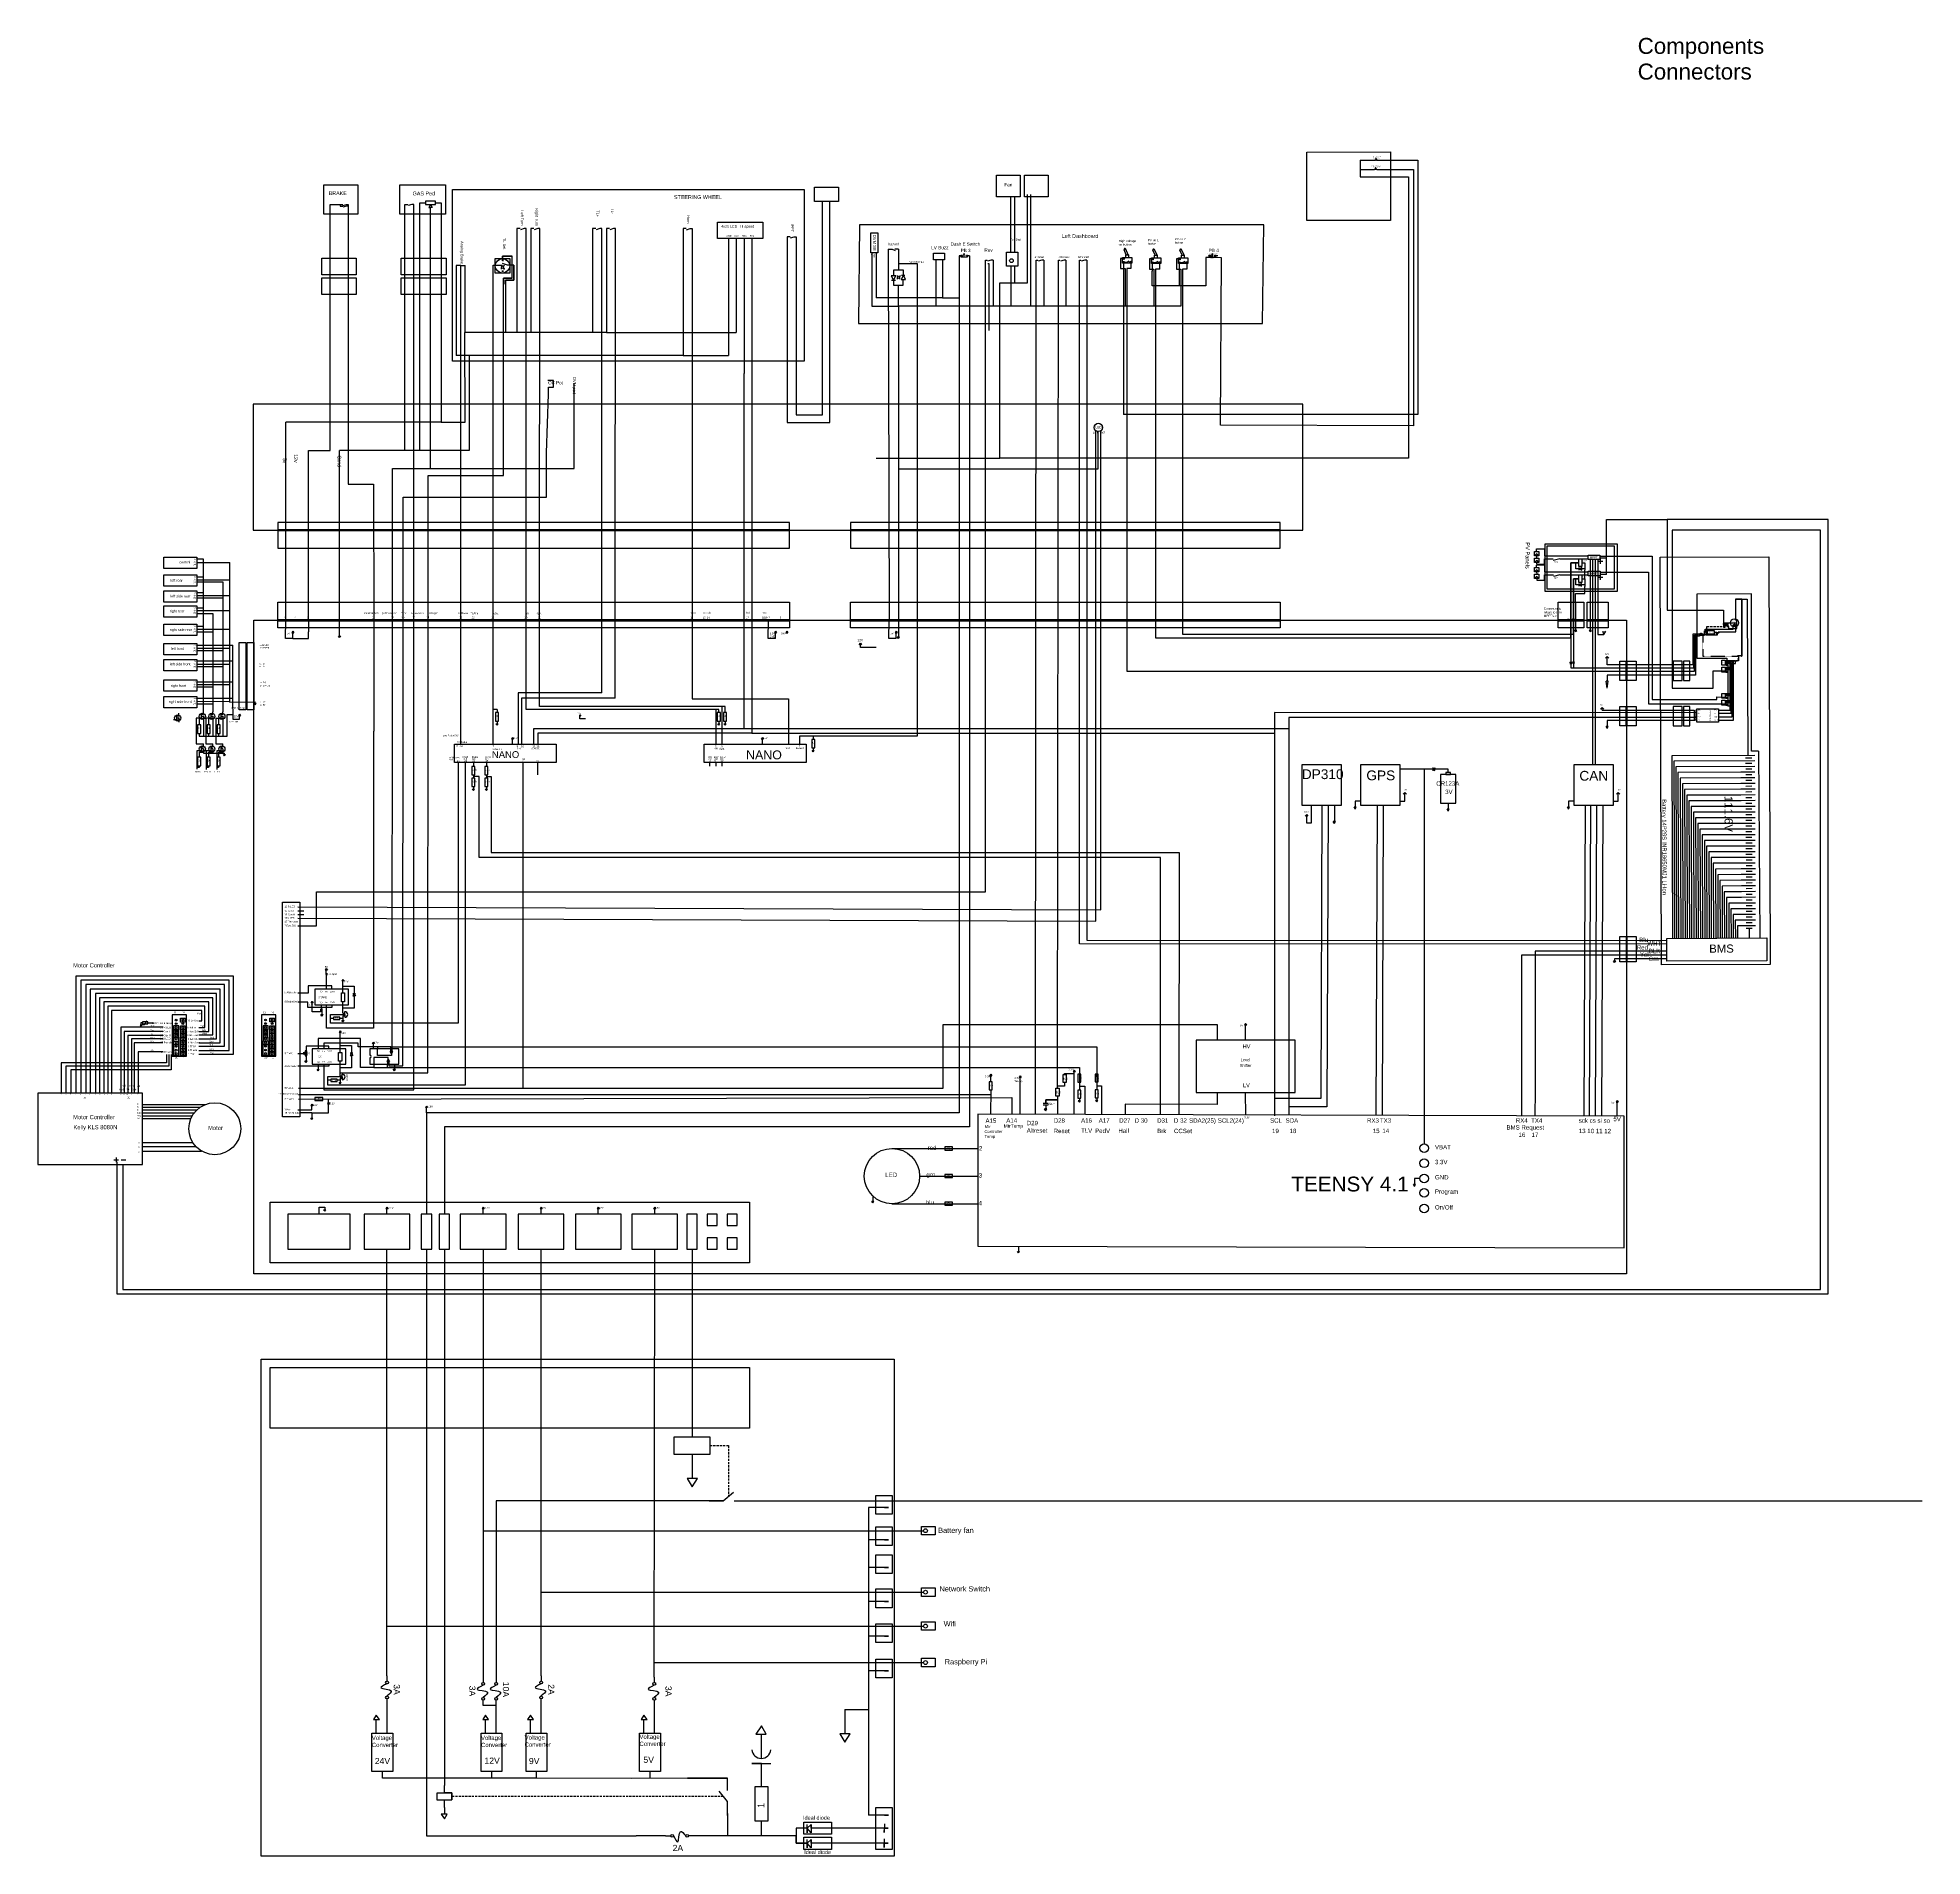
# Model space of a CAD drawing. Header units: inches. Extents: x -6006 to 28106, y 59 to 4778.
# Drawn here: x 254 to 4562, y 240 to 4398 of the extents above; entities that cross this region are included whole.
import ezdxf

# ---------------------------------------------------------------- set-up
doc = ezdxf.new("R2010")
doc.units = ezdxf.units.IN
doc.header["$MEASUREMENT"] = 0
doc.linetypes.add('DASHED', pattern=[0.75, 0.5, -0.25])
doc.linetypes.add('DASHED2', pattern=[0.375, 0.25, -0.125])
doc.styles.get("Standard").update_dxf_attribs({"font": 'arial.ttf'})

msp = doc.modelspace()

# ---------------------------------------------------------------- linework, layer by layer
at = {"color": 1}
for p, q in [((3276.9, 4117.6), (3310.3, 4117.6)), ((3276.9, 4079.6), (3387.4, 4079.6)), ((3387.4, 4079.6), (3387.4, 3436.4)), ((2487.5, 3907.7), (2487.5, 4033.8)), ((1850.4, 3939), (1850.4, 3723.6)), ((1327.3, 3878.1), (1316.1, 3881.8)), ((1342, 3878.1), (1327.3, 3878.1)), ((1342, 3843.1), (1342, 3878.1)), ((2170.4, 3906), (2170.4, 3803.2)), ((2198, 3914.2), (2198, 3914.2)), ((2198, 3914.2), (2199.7, 3065.9)), ((2371.2, 3896.9), (2371.2, 3903.6)), ((2383.4, 3898.9), (2379.8, 3898.9)), ((2938.8, 3896.9), (2938.8, 3903.6)), ((2951, 3898.9), (2947.3, 3898.9)), ((1230.8, 3723.6), (1230.8, 3877.1)), ((1323, 3834.3), (1323, 3843.1)), ((1323, 3843.1), (1342, 3843.1)), ((1323, 3834.3), (1323, 3723.6)), ((2322.3, 3803.2), (2170.4, 3803.2)), ((1553.6, 3723.6), (1230.2, 3723.6)), ((1230.8, 3519.1), (1230.2, 3723.6)), ((1553.6, 3723.6), (1850.4, 3723.6)), ((1175.9, 3518.9), (1230.7, 3519.1)), ((2170.4, 3436.4), (2453.2, 3436.4)), ((820.3, 3024.3), (820.4, 3065.9)), ((1923.7, 3024.3), (1923.9, 3065.9)), ((2199.5, 3024.3), (2199.7, 3065.9)), ((836.7, 3024.1), (820.3, 3024.3)), ((836.7, 3024.1), (836.6, 3037.3)), ((1940.2, 3024.1), (1923.7, 3024.3)), ((1940.2, 3024.1), (1940.1, 3037.3)), ((2215.9, 3024.1), (2199.5, 3024.3)), ((2215.9, 3024.1), (2215.9, 3037.3)), ((4119.2, 3047), (4119.2, 3051.4)), ((4119.2, 3047), (4137.9, 3047)), ((617.2, 3008.8), (699.3, 3008.8)), ((699.3, 2868.3), (699.3, 3008.8)), ((2170.4, 3003.8), (2134.1, 3003.8)), ((699.3, 2972.4), (617.2, 2972.4)), ((617.2, 2924.8), (699.3, 2924.8)), ((699.3, 2887.3), (617.2, 2887.3)), ((4112.8, 2898.1), (4129.5, 2898.1)), ((686.6, 2801), (686.6, 2850.1)), ((686.6, 2850.1), (699.3, 2850.1)), ((699.3, 2863.5), (699.3, 2839.6)), ((715, 2839.6), (715, 2847.6)), ((3830, 2860.2), (3830, 2866.1)), ((4112.8, 2882.3), (4129.5, 2882.3)), ((622.5, 2807.4), (622.5, 2801)), ((622.6, 2801), (686.6, 2801)), ((632.3, 2836.6), (632.3, 2801)), ((644.3, 2807.4), (644.3, 2801)), ((654.1, 2836.6), (654.1, 2801)), ((667.2, 2807.4), (667.2, 2801)), ((677, 2836.6), (677, 2801)), ((699.3, 2839.6), (715, 2839.6)), ((1339, 2782.4), (1339, 2794.4)), ((1910.2, 2782.4), (1910.2, 2794.4)), ((1396.5, 2712.7), (1396.5, 2740.9)), ((913.3, 2258.5), (913.3, 2266.3)), ((913.3, 2256.1), (913.3, 2222.2)), ((913.6, 2258.2), (915.9, 2258.2)), ((913.6, 2256.4), (915.9, 2256.4)), ((951.3, 2229.6), (951.3, 2241.5)), ((951.3, 2222.2), (951.3, 2229.6)), ((945.2, 2093.6), (945.2, 2123.8)), ((3014.9, 2105.8), (3014.8, 2140.9)), ((945.2, 2086.2), (945.2, 2093.6)), ((1020.8, 2086.2), (1020.8, 2098.2)), ((2623.2, 1936.4), (2623.1, 2034.2)), ((2432.1, 2010.6), (2432.1, 2024.6)), ((2499.4, 1936.4), (2499.3, 2020.9)), ((3015.7, 1934.8), (3014.9, 1986.4)), ((1142.4, 1939.8), (1142.4, 1951.8)), ((3864.5, 1932.7), (3864.4, 1964.3)), ((1052, 1708.4), (1052, 1720.4)), ((1271.9, 1708.4), (1271.9, 1720.4)), ((1404.4, 1708.4), (1404.4, 1720.4)), ((1535.1, 1708.4), (1535.1, 1720.4)), ((1664.1, 1708.4), (1664.1, 1720.4)), ((1052.2, 521.8), (1052.2, 588.3)), ((1301.9, 521.8), (1301.9, 584.8)), ((1404.6, 521.8), (1404.6, 588.3)), ((1663.2, 521.8), (1663.2, 584.8)), ((2179.8, 304.3), (2057.3, 304.3)), ((1688.8, 286.7), (1621.6, 286.9)), ((1908.3, 286.9), (1753.4, 286.9)), ((2179.6, 270), (2057.3, 270))]:
    msp.add_line(p, q, dxfattribs=at)
at = {"color": 6}
for p, q in [((3276.9, 4096.7), (3309.5, 4096.7)), ((3312.2, 4098.4), (3312.2, 4100.6)), ((3313, 4119.3), (3313, 4121.6)), ((2938.1, 3896.7), (2938.1, 3898.9)), ((2801.6, 3830.4), (2801.6, 3864.4)), ((2863.3, 3864.4), (2863.3, 3830.4))]:
    msp.add_line(p, q, dxfattribs=at)
for p, q in [((3310.3, 4117.6), (3310.3, 4117.6)), ((1151.6, 4016.2), (1147.9, 4009.8)), ((1147.9, 4009.8), (1151.6, 4009.9)), ((1151.6, 4016.2), (1155.2, 4009.8)), ((1155.2, 4009.8), (1151.6, 4009.9)), ((1868.2, 3939), (1868.2, 3629.8)), ((1886, 3939), (1886, 3629.8)), ((2221.2, 3914.1), (2212.9, 3914.1)), ((2221.2, 3914.1), (2221.2, 3881.9)), ((2221.2, 3881.9), (2221.2, 3866.1)), ((2425.2, 3881.6), (2427.7, 3881.6)), ((2427.7, 3881.6), (2427.7, 3728.4)), ((2534.2, 1936.1), (2536.1, 3889.2)), ((2585, 1995.8), (2586.9, 3889.2)), ((2738, 3884.8), (2743, 3884.8)), ((2743, 3884.8), (2748.8, 3888)), ((2750.9, 3884.9), (2747.8, 3884.9)), ((2803.8, 3883.8), (2808.7, 3883.8)), ((2808.7, 3883.8), (2814.6, 3887)), ((2816.7, 3883.9), (2813.5, 3883.9)), ((2818.6, 3868.8), (2818.6, 3881.2)), ((2865.5, 3883.8), (2870.5, 3883.8)), ((2870.5, 3883.8), (2876.3, 3887)), ((2878.4, 3883.9), (2875.3, 3883.9)), ((2227.9, 3854.7), (2236.1, 3854.7)), ((2808.9, 3864.4), (2808.9, 3025.7)), ((632.3, 3205.7), (617.2, 3205.7)), ((632.3, 2856.9), (632.3, 3205.7)), ((3680.3, 3218.1), (3675.2, 3213.1)), ((3680.4, 3203), (3675.3, 3197.9)), ((3680.1, 3223.1), (3680.1, 3228.9)), ((3680.1, 3213.1), (3680.2, 3207.9)), ((3680.2, 3229.1), (3697.9, 3229.1)), ((3680.2, 3197.9), (3680.2, 3194.1)), ((3680.2, 3194.1), (3697.9, 3194.1)), ((3680.2, 3186.3), (3680.2, 3192.1)), ((3685.1, 3213.1), (3680.3, 3218.1)), ((3680.3, 3192.3), (3697.9, 3192.3)), ((3685.2, 3197.9), (3680.4, 3203)), ((3697.9, 3228.9), (3697.9, 3213.3)), ((3697.9, 3213.3), (3798.1, 3213.3)), ((3697.9, 3194.1), (3697.9, 3206.6)), ((3698, 3192.1), (3698, 3176.5)), ((3698.1, 3206.6), (3718.3, 3206.6)), ((3733.3, 3206.6), (3718.3, 3202.6)), ((3733.3, 3206.6), (3798.1, 3206.6)), ((3770.1, 3183.8), (3770.1, 3197.5)), ((3776.1, 3205.5), (3776.1, 3189.5)), ((3784.1, 3205.5), (3776.1, 3205.5)), ((3776.1, 3189.5), (3784.1, 3189.5)), ((3784.1, 3189.5), (3784.1, 3205.5)), ((3807.9, 3204.5), (3807.9, 2735.5)), ((3813.9, 3204.5), (3813.9, 2735.5)), ((617.2, 3165.2), (632.3, 3165.2)), ((617.2, 3153.7), (677, 3153.7)), ((677, 3153.7), (677, 2856.9)), ((3680.4, 3181.3), (3675.2, 3176.3)), ((3680.4, 3166.2), (3675.3, 3161.1)), ((3680.2, 3176.3), (3680.3, 3171.1)), ((3680.3, 3161.1), (3680.3, 3157.3)), ((3680.3, 3157.3), (3698, 3157.3)), ((3685.2, 3176.3), (3680.4, 3181.3)), ((3685.2, 3161.1), (3680.4, 3166.2)), ((3698, 3176.5), (3798.1, 3176.5)), ((3698, 3157.3), (3698, 3169.8)), ((3698.2, 3169.8), (3718.4, 3169.8)), ((3733.4, 3169.8), (3718.4, 3165.8)), ((3733.4, 3169.8), (3798.1, 3169.8)), ((3764.3, 3160.7), (3770, 3160.7)), ((3764.3, 3061.2), (3764.3, 3160.7)), ((3770, 3160.7), (3776, 3160.7)), ((3770, 3147), (3770, 3160.7)), ((3790, 3147), (3770, 3147)), ((3790.1, 3183.8), (3770.1, 3183.8)), ((3776, 3168.7), (3776, 3152.7)), ((3784, 3168.7), (3776, 3168.7)), ((3776, 3152.7), (3784, 3152.7)), ((3783, 3150), (3777, 3147)), ((3777, 3144), (3777, 3150)), ((3777, 3147), (3783, 3144)), ((3783.1, 3186.8), (3777.1, 3183.8)), ((3777.1, 3180.8), (3777.1, 3186.8)), ((3777.1, 3183.8), (3783.1, 3180.8)), ((3783, 3144), (3783, 3150)), ((3783.1, 3180.8), (3783.1, 3186.8)), ((3784, 3152.7), (3784, 3168.7)), ((3825.1, 3176.2), (3847.2, 3176.2)), ((617.2, 3129.1), (632.3, 3129.1)), ((617.2, 3117.5), (677, 3117.5)), ((617.2, 3094.6), (632.3, 3094.6)), ((617.2, 3081.7), (654.1, 3081.7)), ((654.1, 3081.7), (654.1, 2856.9)), ((4133.5, 3060), (4135.4, 3060)), ((617.2, 3052.3), (632.3, 3052.3)), ((617.2, 3039.4), (654.1, 3039.4)), ((2808.9, 3025.7), (3758.1, 3025.7)), ((4085.7, 3038.6), (4089.8, 3038.6)), ((4110.1, 3051.4), (4111, 3051.4)), ((4118.2, 3051.4), (4119.2, 3051.4)), ((617.2, 2996.7), (677, 2996.7)), ((4111.5, 2973.7), (4112.8, 2973.7)), ((4140.4, 2983.5), (4141.3, 2983.5)), ((4148.6, 2983.5), (4149.5, 2983.5)), ((617.2, 2960.5), (677, 2960.5)), ((3758.1, 2957.4), (4014.5, 2957.4)), ((3764.3, 2957.4), (4014.5, 2957.4)), ((4111.5, 2972.3), (4112.8, 2972.3)), ((4111.5, 2970.9), (4112.8, 2970.9)), ((4111.5, 2969.5), (4112.8, 2969.5)), ((4111.5, 2968.1), (4112.9, 2968.1)), ((4111.5, 2966.7), (4112.8, 2966.7)), ((4111.5, 2965.3), (4113.3, 2965.3)), ((4111.5, 2963.9), (4112.8, 2963.9)), ((4111.5, 2957.7), (4112.8, 2957.7)), ((4111.5, 2956.3), (4112.8, 2956.3)), ((4111.5, 2954.9), (4112.8, 2954.9)), ((4111.5, 2953.5), (4112.8, 2953.5)), ((4111.5, 2952.1), (4112.9, 2952.1)), ((4111.5, 2950.8), (4112.8, 2950.8)), ((4111.5, 2949.3), (4112.8, 2949.3)), ((4111.5, 2948), (4112.8, 2948)), ((617.2, 2914), (654.1, 2914)), ((4111.5, 2898.1), (4112.8, 2898.1)), ((4111.5, 2896.7), (4112.8, 2896.7)), ((4111.5, 2895.4), (4112.8, 2895.4)), ((4111.5, 2893.9), (4112.8, 2893.9)), ((4111.5, 2892.5), (4112.9, 2892.5)), ((4111.5, 2891.2), (4112.8, 2891.2)), ((4111.5, 2889.7), (4112.8, 2889.7)), ((4111.5, 2888.4), (4112.8, 2888.4)), ((570.9, 2847.5), (570.9, 2838.2)), ((572.2, 2848.2), (572.2, 2846.8)), ((572.2, 2847.5), (576.1, 2847.5)), ((572.2, 2843.5), (572.2, 2842.1)), ((574.7, 2842.8), (574.7, 2843.8)), ((574.7, 2843.8), (576.1, 2842.8)), ((576.1, 2847.5), (576.1, 2853.3)), ((617.2, 2874.9), (654.1, 2874.9)), ((627.1, 2851.2), (627.1, 2841.8)), ((628.5, 2851.8), (628.5, 2850.5)), ((628.5, 2851.1), (632.3, 2851.1)), ((628.5, 2847.1), (628.5, 2845.8)), ((628.5, 2846.4), (631.7, 2846.4)), ((630.9, 2846.4), (630.9, 2847.4)), ((630.9, 2847.4), (632.3, 2846.4)), ((630.9, 2846.4), (630.9, 2845.5)), ((630.9, 2845.5), (632.3, 2846.4)), ((632.3, 2851.1), (632.3, 2856.9)), ((632.3, 2846.4), (632.3, 2836.6)), ((649, 2851.2), (649, 2841.8)), ((650.3, 2851.8), (650.3, 2850.5)), ((650.3, 2851.1), (654.1, 2851.1)), ((650.3, 2847.1), (650.3, 2845.8)), ((650.3, 2846.4), (653.5, 2846.4)), ((652.8, 2846.4), (652.8, 2847.4)), ((652.8, 2847.4), (654.1, 2846.4)), ((652.8, 2846.4), (652.8, 2845.5)), ((652.8, 2845.5), (654.1, 2846.4)), ((654.1, 2851.1), (654.1, 2856.9)), ((654.1, 2846.4), (654.1, 2836.6)), ((671.8, 2851.2), (671.8, 2841.8)), ((673.2, 2851.8), (673.2, 2850.5)), ((673.2, 2851.1), (677, 2851.1)), ((673.2, 2847.1), (673.2, 2845.8)), ((673.2, 2846.4), (676.4, 2846.4)), ((675.6, 2846.4), (675.6, 2847.4)), ((675.6, 2847.4), (677, 2846.4)), ((675.6, 2846.4), (675.6, 2845.5)), ((675.6, 2845.5), (677, 2846.4)), ((677, 2851.1), (677, 2856.9)), ((677, 2846.4), (677, 2836.6)), ((1303.6, 2861.8), (1294.4, 2861.8)), ((1303.6, 2861.8), (1303.6, 2854.7)), ((1803.9, 2861.8), (1803.9, 2782.4)), ((1817.4, 2868.5), (1817.4, 2782.4)), ((4095.9, 2860.3), (4095.9, 2860.3)), ((4095.9, 2853.2), (4095.9, 2853.2)), ((4095.9, 2845.3), (4095.9, 2845.3)), ((4111.5, 2882.3), (4112.8, 2882.3)), ((4111.5, 2880.9), (4112.8, 2880.9)), ((4111.5, 2879.5), (4112.8, 2879.5)), ((4111.5, 2878.1), (4112.8, 2878.1)), ((4111.5, 2876.7), (4112.9, 2876.7)), ((4111.5, 2875.3), (4112.8, 2875.3)), ((4111.5, 2873.9), (4112.8, 2873.9)), ((4111.5, 2872.6), (4112.8, 2872.6)), ((570.9, 2838.2), (564.3, 2838.2)), ((572.2, 2842.8), (575.5, 2842.8)), ((572.2, 2838.9), (572.2, 2837.5)), ((572.2, 2837.5), (572.2, 2838.2)), ((572.2, 2838.2), (576.1, 2838.2)), ((574.7, 2842.8), (574.7, 2841.8)), ((574.7, 2841.8), (576.1, 2842.8)), ((576.1, 2842.8), (576.1, 2832.9)), ((622.5, 2841.8), (616, 2841.8)), ((616, 2841.8), (616, 2783.1)), ((627.1, 2841.8), (622.5, 2841.8)), ((622.5, 2841.8), (622.5, 2827)), ((628.5, 2842.5), (628.5, 2841.2)), ((628.5, 2841.2), (628.5, 2841.8)), ((628.5, 2841.8), (632.3, 2841.8)), ((644.3, 2841.8), (637.7, 2841.8)), ((637.7, 2841.8), (637.7, 2783.1)), ((649, 2841.8), (644.3, 2841.8)), ((644.3, 2841.8), (644.3, 2836.6)), ((644.3, 2841.8), (644.3, 2827)), ((650.3, 2842.5), (650.3, 2841.2)), ((650.3, 2841.2), (650.3, 2841.8)), ((650.3, 2841.8), (654.1, 2841.8)), ((660.6, 2841.8), (660.6, 2783.1)), ((660.6, 2841.8), (667.2, 2841.8)), ((671.8, 2841.8), (667.2, 2841.8)), ((667.2, 2841.8), (667.2, 2827)), ((673.2, 2842.5), (673.2, 2841.2)), ((673.2, 2841.2), (673.2, 2841.8)), ((673.2, 2841.8), (677, 2841.8)), ((1303.6, 2835.1), (1303.6, 2829.4)), ((1810.5, 2835.1), (1810.5, 2829.4)), ((1824.9, 2835.1), (1824.9, 2829.4)), ((2026.4, 2800.7), (2026.4, 2793.6)), ((4095.9, 2837), (4095.9, 2837)), ((616, 2783.1), (632.4, 2783.1)), ((627.1, 2767.5), (617.1, 2767.5)), ((617.1, 2767.5), (617.1, 2725.4)), ((622.4, 2764.1), (622.4, 2752.7)), ((622.4, 2764.1), (632.4, 2764.1)), ((627.1, 2776.8), (627.1, 2767.5)), ((628.5, 2777.5), (628.5, 2776.2)), ((628.5, 2776.8), (632.3, 2776.8)), ((629.9, 2773.1), (628.5, 2772.1)), ((628.5, 2772.8), (628.5, 2771.5)), ((629.9, 2771.2), (628.5, 2772.1)), ((628.5, 2768.2), (628.5, 2766.8)), ((628.5, 2766.8), (628.5, 2767.5)), ((628.5, 2767.5), (632.3, 2767.5)), ((632.3, 2772.1), (629.1, 2772.1)), ((629.9, 2772.1), (629.9, 2773.1)), ((629.9, 2772.1), (629.9, 2771.2)), ((632.3, 2776.8), (632.3, 2783.1)), ((632.3, 2772.1), (632.3, 2762.2)), ((637.7, 2783.1), (654.2, 2783.1)), ((649, 2767.5), (638.9, 2767.5)), ((638.9, 2767.5), (638.9, 2724.9)), ((644.1, 2764.1), (644.1, 2752.7)), ((644.1, 2764.1), (654.2, 2764.1)), ((649, 2776.8), (649, 2767.5)), ((650.3, 2777.5), (650.3, 2776.2)), ((650.3, 2776.8), (654.1, 2776.8)), ((651.7, 2773.1), (650.3, 2772.1)), ((650.3, 2772.8), (650.3, 2771.5)), ((651.7, 2771.2), (650.3, 2772.1)), ((650.3, 2768.2), (650.3, 2766.8)), ((650.3, 2766.8), (650.3, 2767.5)), ((650.3, 2767.5), (654.1, 2767.5)), ((654.1, 2772.1), (650.9, 2772.1)), ((651.7, 2772.1), (651.7, 2773.1)), ((651.7, 2772.1), (651.7, 2771.2)), ((654.1, 2776.8), (654.2, 2783.1)), ((654.1, 2772.1), (654.1, 2762.2)), ((660.6, 2783.1), (677, 2783.1)), ((671.8, 2767.5), (662.7, 2767.5)), ((662.7, 2767.5), (662.7, 2724.9)), ((667, 2764.1), (667, 2752.7)), ((667, 2764.1), (677, 2764.1)), ((671.8, 2776.8), (671.8, 2767.5)), ((673.2, 2777.5), (673.2, 2776.2)), ((673.2, 2776.8), (677, 2776.8)), ((674.6, 2773.1), (673.2, 2772.1)), ((673.2, 2772.8), (673.2, 2771.5)), ((674.6, 2771.2), (673.2, 2772.1)), ((673.2, 2768.2), (673.2, 2766.8)), ((673.2, 2766.8), (673.2, 2767.5)), ((673.2, 2767.5), (677, 2767.5)), ((677, 2772.1), (673.8, 2772.1)), ((674.6, 2772.1), (674.6, 2773.1)), ((674.6, 2772.1), (674.6, 2771.2)), ((677, 2776.8), (677, 2783.1)), ((677, 2772.1), (677, 2762.2)), ((4187.6, 2766.5), (4190.6, 2339.5)), ((622.4, 2729.5), (617.1, 2729.5)), ((622.4, 2733.1), (622.4, 2729.5)), ((644.3, 2729.5), (638.9, 2729.5)), ((644.3, 2733.1), (644.3, 2729.5)), ((667, 2729.5), (662.7, 2729.5)), ((667, 2733.1), (667, 2729.5)), ((1249.5, 2740.9), (1249.5, 2731.8)), ((1279.2, 2740.9), (1279.2, 2731.8)), ((1789.6, 2740.9), (1789.6, 2732.3)), ((1803.9, 2740.9), (1803.9, 2732.3)), ((1817.4, 2740.9), (1817.4, 2732.3)), ((3443.6, 2721.8), (3443.6, 2729)), ((3443.6, 2725.4), (3447.1, 2728.4)), ((3443.6, 2725.4), (3447.1, 2722.3)), ((3447.1, 2728.4), (3447.1, 2725.4)), ((3447.1, 2722.3), (3447.1, 2725.4)), ((1249.5, 2712.2), (1249.5, 2705)), ((1249.5, 2685.5), (1249.5, 2679.7)), ((1279.2, 2712.2), (1279.2, 2705)), ((1279.2, 2685.5), (1279.2, 2679.7)), ((3790.8, 2643.2), (3787.8, 1932.5)), ((3803.2, 2643.2), (3800.2, 1932.5)), ((3817.2, 2643.2), (3814.3, 1932.5)), ((3831.2, 2643.2), (3828.3, 1932.5)), ((890.7, 2445), (890.7, 2445)), ((862.1, 2401.2), (848.4, 2401.2)), ((848.4, 2393.2), (862.1, 2393.2)), ((690.9, 2243.4), (351.9, 2243.4)), ((351.9, 2243.4), (351.9, 1985.1)), ((690.9, 2082.4), (690.9, 2243.4)), ((951.3, 2229.6), (977.3, 2229.6)), ((951.3, 2214), (951.3, 2222.2)), ((977.3, 2212.9), (974.3, 2207.2)), ((974.3, 2212.9), (980.3, 2212.9)), ((974.3, 2207.2), (977.3, 2207.2)), ((977.3, 2229.6), (977.3, 2212.9)), ((977.3, 2212.9), (980.3, 2207.2)), ((980.3, 2207.2), (977.3, 2207.2)), ((977.3, 2207.2), (977.3, 2178.9)), ((930.1, 2155.7), (922.5, 2155.7)), ((951.3, 2186.8), (951.3, 2193.8)), ((951.3, 2167.5), (951.3, 2186.8)), ((977.3, 2178.9), (951.3, 2178.9)), ((951.3, 2167.5), (955.8, 2167.5)), ((951.3, 2164.7), (955.8, 2164.7)), ((955.8, 2164.7), (955.8, 2171.1)), ((955.8, 2164.7), (955.8, 2158.4)), ((621.9, 2082.4), (690.9, 2082.4)), ((848.5, 2075.8), (861.6, 2075.8)), ((861.6, 2073.4), (861.6, 2078.3)), ((991.7, 2109.6), (894.9, 2109.6)), ((894.9, 2109.6), (894.9, 2086.2)), ((921.5, 2099.1), (907.4, 2099.1)), ((907.4, 2099.1), (907.4, 2086.2)), ((986.2, 2099.1), (921.5, 2099.1)), ((945.2, 2093.6), (971.1, 2093.6)), ((945.2, 2078), (945.2, 2086.2)), ((971.1, 2076.9), (968.1, 2071.2)), ((968.1, 2076.9), (974.2, 2076.9)), ((968.1, 2071.2), (971.1, 2071.2)), ((971.1, 2093.6), (971.1, 2076.9)), ((971.1, 2076.9), (974.2, 2071.2)), ((974.2, 2071.2), (971.1, 2071.2)), ((971.1, 2071.2), (971.1, 2042.9)), ((986.2, 2090.8), (986.2, 2099.1)), ((1030, 2090.8), (986.2, 2090.8)), ((991.7, 2043.4), (991.7, 2109.6)), ((1060.9, 2090.8), (1030, 2090.8)), ((1030, 2090.8), (1030, 2086.2)), ((1030, 2070.9), (1030, 2086.2)), ((1062.4, 2070.9), (1030, 2070.9)), ((1062.4, 2074.4), (1059.3, 2080.2)), ((1059.3, 2080.2), (1062.4, 2080.2)), ((1060.9, 2086.2), (1060.9, 2090.8)), ((1060.9, 2080.2), (1060.9, 2086.2)), ((1061.1, 2078.8), (1062, 2078.8)), ((1062.4, 2074.4), (1065.4, 2080.2)), ((1065.4, 2080.2), (1062.4, 2080.2)), ((1062.4, 2074.4), (1062.4, 2070.9)), ((1064.4, 2078.7), (1063.2, 2078.7)), ((1063.8, 2080.2), (1063.8, 2086.2)), ((1063.8, 2078.2), (1063.8, 2079.3)), ((945.2, 2050.8), (945.2, 2057.8)), ((945.2, 2024.6), (945.2, 2050.8)), ((971.1, 2042.9), (945.2, 2042.9)), ((949.7, 2021.9), (949.7, 2028.2)), ((1022.2, 2043.4), (991.7, 2043.4)), ((1054.6, 2066.1), (1022.2, 2066.1)), ((1022.2, 2066.1), (1022.2, 2050.8)), ((1022.2, 2050.8), (1022.2, 2043.4)), ((1022.2, 2043.4), (1053.2, 2043.4)), ((1054.6, 2062.5), (1051.5, 2056.8)), ((1051.5, 2056.8), (1054.6, 2056.8)), ((1053.1, 2056.8), (1053.1, 2050.8)), ((1053.2, 2043.4), (1053.1, 2050.8)), ((1053.3, 2057.5), (1054.2, 2057.5)), ((1054.6, 2062.5), (1054.6, 2066.1)), ((1054.6, 2062.5), (1057.6, 2056.8)), ((1057.6, 2056.8), (1054.6, 2056.8)), ((1056.6, 2057.6), (1055.4, 2057.6)), ((1056, 2058.1), (1056, 2057)), ((1056, 2056.8), (1056, 2050.8)), ((1068.8, 2050.8), (1068.8, 2039.3)), ((2634.9, 2033.6), (2634.9, 2027.9)), ((2674.4, 2022.4), (2674.4, 2028.5)), ((923.9, 2014.2), (916.3, 2014.2)), ((945.2, 2024.6), (949.7, 2024.6)), ((945.2, 2021.9), (949.7, 2021.9)), ((949.7, 2021.9), (949.7, 2015.5)), ((2634.9, 2009.9), (2634.9, 1991.6)), ((2674.4, 2010.5), (2674.4, 1992.2)), ((3676.6, 1989.1), (3676.4, 1932.8)), ((916.3, 1963), (915.9, 1962.7)), ((916.3, 1963), (920.6, 1963)), ((918.2, 1962.8), (918.2, 1971.3)), ((920.9, 1963.4), (920.6, 1963)), ((2551.9, 1962.2), (2563.7, 1962.2)), ((2551.9, 1958), (2563.7, 1958)), ((3645.7, 1975.3), (3645.5, 1932.8)), ((2206.4, 1858.3), (2402.4, 1858.3)), ((2269.7, 1795.1), (2402.4, 1795.1)), ((2206.4, 1731.8), (2402.4, 1731.8)), ((1052, 652.9), (1052, 640.9)), ((1271.9, 649.4), (1271.9, 637.5)), ((1301.7, 649.4), (1301.7, 637.5)), ((1404.4, 652.9), (1404.4, 640.9)), ((1663, 649.4), (1663, 637.5)), ((1052.2, 588.3), (1052.2, 600.2)), ((1272.1, 584.8), (1272.1, 596.8)), ((1301.9, 584.8), (1301.9, 596.8)), ((1404.6, 588.3), (1404.6, 600.2)), ((1663.2, 584.8), (1663.2, 596.8)), ((1688.8, 286.7), (1700.7, 286.7)), ((1753.4, 286.9), (1741.4, 286.9))]:
    msp.add_line(p, q)
at = {"color": 7}
for p, q in [((959.1, 4012.9), (950.8, 4010.3)), ((963.5, 4012.9), (959.1, 4012.9)), ((2536.1, 3889.2), (2539.6, 3889.2)), ((2548.9, 3889.2), (2540.6, 3886.7)), ((2553.3, 3889.2), (2548.9, 3889.2)), ((2586.9, 3889.2), (2590.3, 3889.2)), ((2599.7, 3889.2), (2591.3, 3886.7)), ((2604.1, 3889.2), (2599.7, 3889.2)), ((2634.8, 3889.2), (2638.2, 3889.2)), ((2647.6, 3889.2), (2639.2, 3886.7)), ((2652, 3889.2), (2647.6, 3889.2)), ((1318, 3864.1), (1314.2, 3864.1)), ((1314.2, 3864.1), (1316.1, 3864.1)), ((1316.1, 3864.1), (1318, 3864.1)), ((3764.3, 3038.9), (3764.3, 3061.2)), ((3764.3, 3038.9), (3764.3, 2977.1)), ((3764.3, 2977.1), (3764.3, 2957.4)), ((3766.8, 2966.7), (3761.8, 2966.7)), ((699.3, 2868.3), (697.5, 2863.9))]:
    msp.add_line(p, q, dxfattribs=at)
at = {"color": 3}
for p, q in [((2477.8, 3907.7), (2477.8, 4033.8)), ((2523.6, 3784.1), (2523.6, 4039.2)), ((1832.6, 3939), (1832.6, 3671.4)), ((2160.5, 3906), (2160.5, 3784.1)), ((2306.4, 3889.8), (2306.4, 3784.1)), ((2433.1, 3889.2), (2424.8, 3886.7)), ((2437.5, 3889.2), (2433.1, 3889.2)), ((2437.5, 3889.2), (2437.5, 3784.1)), ((2553.3, 3889.2), (2553.3, 3784.1)), ((2604.1, 3889.2), (2604.1, 3784.1)), ((1209.9, 3877.1), (1209.9, 3671.4)), ((2477.8, 3862.7), (2477.8, 3784.1)), ((2739.3, 3865.4), (2739.3, 3784.1)), ((2805, 3864.4), (2805, 3784.1)), ((2221, 3784.1), (2221, 3832.1)), ((2160.5, 3784.1), (2221, 3784.1)), ((1474.5, 3671.4), (1209.9, 3671.4)), ((1239.8, 3671.4), (1239.8, 3453.8)), ((1728.8, 3671.4), (1832.5, 3671.4)), ((1239.8, 3453.8), (943.7, 3453.8)), ((692.6, 2879), (692.6, 3198.1)), ((3784.1, 3197.5), (3790.1, 3197.5)), ((3784, 3160.7), (3790, 3160.7)), ((2221, 3065.9), (2221, 3027.7)), ((4117.3, 2963.3), (4117.3, 2973.1)), ((4117.3, 2973.1), (4130, 2973.1)), ((4114, 2950), (4114, 2949.6)), ((4114, 2947.4), (4114, 2947.7)), ((4114, 2947.4), (4117.3, 2947.4)), ((4114, 2887.8), (4117.3, 2887.8)), ((4114, 2872), (4117.3, 2872)), ((632.3, 2762.2), (680.3, 2762.2)), ((2026.4, 2774), (2026.4, 2768.2)), ((903.4, 2177.2), (903.4, 2164.3)), ((951.3, 2155.7), (944.4, 2155.7)), ((951.3, 2161.9), (955.8, 2161.9)), ((951.3, 2161.9), (951.3, 2150.9)), ((867, 2070.3), (867, 2058.5)), ((864.5, 2058.5), (869.4, 2058.5)), ((894.9, 2050.8), (894.9, 2039)), ((945.2, 2014.2), (938.3, 2014.2)), ((945.2, 2019.1), (949.7, 2019.1)), ((945.2, 2019.1), (945.2, 2009.3)), ((880.3, 1939.7), (853, 1939.7)), ((880.3, 1939.7), (880.3, 1927.8)), ((2162.7, 1749.4), (2162.7, 1737.6)), ((2495.7, 1634.8), (2495.7, 1623)), ((1749.4, 1159), (1749.4, 1103.7)), ((2098.7, 575.4), (2098.7, 520.1)), ((1907.8, 463.9), (1907.8, 519.2))]:
    msp.add_line(p, q, dxfattribs=at)
at = {"ltscale": 5}
for p, q in [((1318, 3888.8), (1314.2, 3888.8)), ((1316.1, 3888.8), (1316.1, 3898.5)), ((1316.1, 3898.5), (1337.7, 3898.5)), ((1337.7, 3898.5), (1337.7, 3848.4)), ((2735, 3884.8), (2737.7, 3884.8)), ((2736.4, 3890.8), (2735.1, 3892.5)), ((2737.7, 3892.5), (2735.1, 3892.5)), ((2736.4, 3894), (2736.4, 3892.5)), ((2736.4, 3890.8), (2737.7, 3892.5)), ((2736.4, 3886.1), (2736.4, 3883.6)), ((2742, 3901.4), (2736.9, 3912.9)), ((2746.6, 3901.4), (2740.8, 3914.6)), ((2741, 3895.3), (2741, 3901.4)), ((2741, 3901.4), (2747.7, 3901.4)), ((2747.7, 3895.3), (2747.7, 3901.4)), ((2752.8, 3882.2), (2752.8, 3876)), ((2800.8, 3883.8), (2803.5, 3883.8)), ((2802.2, 3889.8), (2800.9, 3891.6)), ((2803.5, 3891.6), (2800.9, 3891.6)), ((2802.2, 3893), (2802.2, 3891.6)), ((2802.2, 3889.8), (2803.5, 3891.6)), ((2802.2, 3885.1), (2802.2, 3882.6)), ((2807.8, 3900.4), (2802.7, 3911.9)), ((2812.4, 3900.4), (2806.6, 3913.6)), ((2806.8, 3894.4), (2806.8, 3900.4)), ((2806.8, 3900.4), (2813.4, 3900.4)), ((2813.4, 3894.4), (2813.4, 3900.4)), ((2862.5, 3883.8), (2865.2, 3883.8)), ((2863.9, 3889.8), (2862.6, 3891.6)), ((2865.2, 3891.6), (2862.6, 3891.6)), ((2863.9, 3893), (2863.9, 3891.6)), ((2863.9, 3889.8), (2865.2, 3891.6)), ((2863.9, 3885.1), (2863.9, 3882.6)), ((2869.5, 3900.4), (2864.4, 3911.9)), ((2874.1, 3900.4), (2868.3, 3913.6)), ((2868.5, 3894.4), (2868.5, 3900.4)), ((2868.5, 3900.4), (2875.2, 3900.4)), ((2875.2, 3894.4), (2875.2, 3900.4)), ((2880.3, 3881.2), (2880.3, 3875)), ((1318, 3864.1), (1314.2, 3864.1)), ((1337.7, 3848.4), (1318.3, 3848.4)), ((1318.3, 3848.4), (1318.3, 3834.3)), ((1323, 3843.1), (1323, 3834.3)), ((2752.8, 3869.8), (2743.1, 3869.8)), ((2743.1, 3869.8), (2743.1, 3865.4)), ((2752.8, 3876), (2752.8, 3869.8)), ((2818.6, 3868.8), (2808.9, 3868.8)), ((2808.9, 3868.8), (2808.9, 3864.4)), ((2880.3, 3868.8), (2870.6, 3868.8)), ((2870.6, 3868.8), (2870.6, 3864.4)), ((2880.3, 3875), (2880.3, 3868.8)), ((3831.6, 3200.6), (3820.8, 3200.6)), ((3824.6, 3212.5), (3825, 3212.5)), ((3824.6, 3212.5), (3847.2, 3212.5)), ((3826.2, 3195.2), (3826.2, 3206)), ((3790, 3147), (3790, 3143.3)), ((3831.6, 3163.8), (3820.8, 3163.8)), ((3824.6, 3176.2), (3825.1, 3176.2)), ((3826.2, 3158.4), (3826.2, 3169.2)), ((3764.3, 2966.7), (3761.8, 2970)), ((3766.8, 2970), (3761.8, 2970)), ((3764.3, 2966.7), (3766.8, 2970)), ((1303.6, 2826), (1301.2, 2829.4)), ((1301.2, 2829.4), (1306.1, 2829.4)), ((1303.6, 2826), (1306.1, 2829.4)), ((1810.5, 2826), (1808.1, 2829.4)), ((1808.1, 2829.4), (1813, 2829.4)), ((1810.5, 2826), (1813, 2829.4)), ((1824.9, 2826), (1822.4, 2829.4)), ((1822.4, 2829.4), (1827.4, 2829.4)), ((1824.9, 2826), (1827.4, 2829.4)), ((4187.6, 2766.5), (4171.5, 2766.4)), ((4179.3, 2756.7), (3989.5, 2756.2)), ((3989.5, 2756.2), (3990.8, 2338.8)), ((4179.3, 2744.2), (3994, 2743.7)), ((3994, 2743.7), (3995.3, 2338.8)), ((4179.3, 2731.4), (3998.5, 2730.9)), ((3998.5, 2730.9), (3999.8, 2338.8)), ((4147.2, 2718.4), (4003.2, 2717.9)), ((4003.2, 2717.9), (4004.5, 2338.8)), ((4179.3, 2718.5), (4147.2, 2718.4)), ((4171.8, 2750.9), (4158, 2750.9)), ((4171.9, 2738.2), (4158, 2738.1)), ((4171.9, 2725.3), (4158.1, 2725.2)), ((1249.5, 2676.4), (1247, 2679.7)), ((1247, 2679.7), (1252, 2679.7)), ((1249.5, 2676.4), (1252, 2679.7)), ((1279.2, 2676.4), (1276.7, 2679.7)), ((1276.7, 2679.7), (1281.7, 2679.7)), ((1279.2, 2676.4), (1281.7, 2679.7)), ((4147.2, 2705.4), (4008.2, 2705)), ((4008.2, 2705), (4009.5, 2338.9)), ((4147.3, 2692.4), (4013.3, 2692)), ((4013.3, 2692), (4014.5, 2338.9)), ((4147.3, 2679.4), (4018.3, 2679)), ((4018.3, 2679), (4019.5, 2338.9)), ((4179.3, 2705.5), (4147.2, 2705.4)), ((4179.4, 2692.5), (4147.3, 2692.4)), ((4179.4, 2679.5), (4147.3, 2679.4)), ((4171.9, 2712.3), (4158.1, 2712.2)), ((4172, 2699.3), (4158.2, 2699.2)), ((4172, 2686.3), (4158.2, 2686.2)), ((4172.1, 2673.3), (4158.3, 2673.2)), ((4147.3, 2666.4), (4023.3, 2666)), ((4023.3, 2666), (4024.5, 2338.9)), ((4147.4, 2653.4), (4028.4, 2653)), ((4028.4, 2653), (4029.5, 2338.9)), ((4147.4, 2640.4), (4033.4, 2640)), ((4033.4, 2640), (4034.5, 2338.9)), ((4179.5, 2666.5), (4147.3, 2666.4)), ((4179.5, 2653.5), (4147.4, 2653.4)), ((4179.6, 2640.5), (4147.4, 2640.4)), ((4172.1, 2660.3), (4158.3, 2660.2)), ((4172.2, 2647.3), (4158.3, 2647.2)), ((4172.2, 2634.3), (4158.4, 2634.2)), ((4147.5, 2627.4), (4038.5, 2627.1)), ((4038.5, 2627.1), (4039.5, 2339)), ((4147.5, 2614.4), (4043.5, 2614.1)), ((4043.5, 2614.1), (4044.5, 2339)), ((4147.6, 2601.4), (4048.6, 2601.1)), ((4048.6, 2601.1), (4049.5, 2339)), ((4147.6, 2588.4), (4053.6, 2588.1)), ((4053.6, 2588.1), (4054.5, 2339)), ((4179.6, 2627.5), (4147.5, 2627.4)), ((4179.7, 2614.5), (4147.5, 2614.4)), ((4179.7, 2601.5), (4147.6, 2601.4)), ((4179.7, 2588.5), (4147.6, 2588.4)), ((4172.2, 2621.3), (4158.4, 2621.2)), ((4172.3, 2608.3), (4158.5, 2608.2)), ((4172.3, 2595.3), (4158.5, 2595.2)), ((4147.7, 2575.4), (4058.7, 2575.1)), ((4058.7, 2575.1), (4059.5, 2339)), ((4147.7, 2562.4), (4063.7, 2562.1)), ((4063.7, 2562.1), (4064.5, 2339)), ((4147.7, 2549.4), (4068.7, 2549.2)), ((4068.7, 2549.2), (4069.5, 2339.1)), ((4179.8, 2575.5), (4147.7, 2575.4)), ((4179.8, 2562.5), (4147.7, 2562.4)), ((4179.9, 2549.5), (4147.7, 2549.4)), ((4172.4, 2582.3), (4158.6, 2582.2)), ((4172.4, 2569.3), (4158.6, 2569.2)), ((4172.5, 2556.3), (4158.7, 2556.2)), ((4172.5, 2543.3), (4158.7, 2543.2)), ((4147.8, 2536.4), (4073.8, 2536.2)), ((4073.8, 2536.2), (4074.5, 2339.1)), ((4147.8, 2523.4), (4078.8, 2523.2)), ((4078.8, 2523.2), (4079.5, 2339.1)), ((4147.9, 2510.4), (4083.9, 2510.2)), ((4083.9, 2510.2), (4084.5, 2339.1)), ((4179.9, 2536.5), (4147.8, 2536.4)), ((4180, 2523.5), (4147.8, 2523.4)), ((4180, 2510.5), (4147.9, 2510.4)), ((4172.6, 2530.3), (4158.7, 2530.2)), ((4172.6, 2517.3), (4158.8, 2517.2)), ((4172.6, 2504.3), (4158.8, 2504.2)), ((4147.9, 2497.4), (4088.9, 2497.2)), ((4088.9, 2497.2), (4089.5, 2339.1)), ((4148, 2484.4), (4094, 2484.2)), ((4094, 2484.2), (4094.5, 2339.1)), ((4148, 2471.4), (4099, 2471.3)), ((4099, 2471.3), (4099.5, 2339.2)), ((4148.1, 2458.4), (4104.1, 2458.3)), ((4104.1, 2458.3), (4104.5, 2339.2)), ((4180.1, 2497.5), (4147.9, 2497.4)), ((4180.1, 2484.5), (4148, 2484.4)), ((4180.1, 2471.5), (4148, 2471.4)), ((4180.2, 2458.5), (4148.1, 2458.4)), ((4172.7, 2491.3), (4158.9, 2491.2)), ((4172.7, 2478.3), (4158.9, 2478.2)), ((4172.8, 2465.3), (4159, 2465.2)), ((4148.1, 2445.4), (4109.1, 2445.3)), ((4109.1, 2445.3), (4109.5, 2339.2)), ((4148.1, 2432.4), (4114.1, 2432.3)), ((4114.1, 2432.3), (4114.5, 2339.2)), ((4148.2, 2419.4), (4119.2, 2419.3)), ((4119.2, 2419.3), (4119.5, 2339.2)), ((4180.2, 2445.5), (4148.1, 2445.4)), ((4180.3, 2432.5), (4148.1, 2432.4)), ((4180.3, 2419.5), (4148.2, 2419.4)), ((4172.8, 2452.3), (4159, 2452.2)), ((4172.9, 2439.3), (4159.1, 2439.2)), ((4172.9, 2426.3), (4159.1, 2426.2)), ((4173, 2413.3), (4159.1, 2413.2)), ((4124.2, 2406.4), (4124.5, 2339.2)), ((4148.2, 2406.4), (4124.2, 2406.4)), ((4129.3, 2393.4), (4129.5, 2339.3)), ((4148.3, 2393.4), (4129.3, 2393.4)), ((4134.3, 2380.4), (4134.5, 2339.3)), ((4148.3, 2380.4), (4134.3, 2380.4)), ((4180.4, 2406.5), (4148.2, 2406.4)), ((4180.4, 2393.5), (4148.3, 2393.4)), ((4180.5, 2380.5), (4148.3, 2380.4)), ((4173, 2400.3), (4159.2, 2400.2)), ((4173, 2387.3), (4159.2, 2387.2)), ((4173.1, 2374.3), (4159.3, 2374.2)), ((4139.4, 2367.4), (4139.5, 2339.3)), ((4148.4, 2367.4), (4139.4, 2367.4)), ((4180.5, 2367.5), (4148.4, 2367.4)), ((4173.1, 2361.3), (4159.3, 2361.2)), ((4166.2, 2361.2), (4166.3, 2339.4)), ((864.9, 2075.8), (861.6, 2078.3)), ((864.9, 2075.8), (861.6, 2073.4)), ((1068.8, 2036), (1066.3, 2039.3)), ((1066.3, 2039.3), (1071.3, 2039.3)), ((1068.8, 2036), (1071.3, 2039.3)), ((492.9, 1959), (492.9, 1959)), ((918.2, 1962.8), (915.7, 1959.4)), ((920.7, 1959.4), (915.7, 1959.4)), ((918.2, 1962.8), (920.7, 1959.4)), ((2634.9, 1964), (2632.4, 1967.3)), ((2637.4, 1967.3), (2632.4, 1967.3)), ((2634.9, 1964), (2637.4, 1967.3)), ((492.9, 1872.3), (608.2, 1871.8)), ((615.8, 1862), (492.9, 1862)), ((427.7, 1832.1), (438.5, 1832.1)), ((433.1, 1837.5), (433.1, 1826.7)), ((444.1, 1832), (454.9, 1832)), ((448.1, 1821.6), (448.1, 1797.8)), ((492.9, 1851.8), (628.1, 1852.4))]:
    msp.add_line(p, q, dxfattribs=at)
at = {"color": 1, "ltscale": 5}
for p, q in [((1342, 3878.1), (1327.3, 3878.1)), ((1342, 3878.1), (1342, 3843.1)), ((2736.9, 3912.9), (2740.8, 3914.6)), ((2802.7, 3911.9), (2806.6, 3913.6)), ((2864.4, 3911.9), (2868.3, 3913.6)), ((1314.4, 3874.4), (1312.1, 3876.7)), ((1314.4, 3871), (1312.3, 3868.8)), ((1320.3, 3876.8), (1317.8, 3874.4)), ((1317.8, 3871), (1320.4, 3868.4)), ((1342, 3843.1), (1323, 3843.1)), ((2217.3, 3854), (2219.8, 3851.5)), ((2219.8, 3848.1), (2217.5, 3845.7)), ((2223.2, 3851.5), (2225.9, 3854.2)), ((2223.2, 3848.1), (2225.4, 3845.9)), ((3839.7, 3207.7), (3825, 3207.7)), ((3840.1, 3170.9), (3825.1, 3170.9)), ((836.7, 3040.6), (834.2, 3037.3)), ((834.2, 3037.3), (839.1, 3037.3)), ((836.7, 3040.6), (839.1, 3037.3)), ((1940.1, 3040.6), (1937.6, 3037.3)), ((1937.6, 3037.3), (1942.6, 3037.3)), ((1940.1, 3040.6), (1942.6, 3037.3)), ((1966.2, 3040.6), (1963.7, 3037.3)), ((1963.7, 3037.3), (1968.6, 3037.3)), ((1966.2, 3040.6), (1968.6, 3037.3)), ((2215.9, 3040.6), (2213.4, 3037.3)), ((2213.4, 3037.3), (2218.3, 3037.3)), ((2215.9, 3040.6), (2218.3, 3037.3)), ((715, 2851), (712.5, 2847.7)), ((712.5, 2847.7), (717.5, 2847.6)), ((715, 2851), (717.5, 2847.6)), ((1492.9, 2840.8), (1492.9, 2849.8)), ((1506, 2840.8), (1492.9, 2840.8)), ((1339, 2797.7), (1336.5, 2794.4)), ((1341.4, 2794.4), (1336.5, 2794.4)), ((1339, 2797.7), (1341.4, 2794.4)), ((1910.2, 2797.7), (1907.7, 2794.4)), ((1912.7, 2794.4), (1907.7, 2794.4)), ((1910.2, 2797.7), (1912.7, 2794.4)), ((913.3, 2269.7), (910.8, 2266.3)), ((915.7, 2266.3), (910.8, 2266.3)), ((913.3, 2269.7), (915.7, 2266.3)), ((951.3, 2244.8), (948.9, 2241.5)), ((953.8, 2241.5), (948.9, 2241.5)), ((951.3, 2244.8), (953.8, 2241.5)), ((883.2, 2191.3), (878.3, 2191.3)), ((945.2, 2127.1), (942.7, 2123.8)), ((947.6, 2123.8), (942.7, 2123.8)), ((945.2, 2127.1), (947.6, 2123.8)), ((3014.8, 2144.2), (3012.3, 2140.9)), ((3012.3, 2140.9), (3017.3, 2140.9)), ((3014.8, 2144.2), (3017.3, 2140.9)), ((1020.8, 2101.5), (1018.3, 2098.2)), ((1023.3, 2098.2), (1018.3, 2098.2)), ((1020.8, 2101.5), (1023.3, 2098.2)), ((2432.1, 2027.9), (2429.6, 2024.6)), ((2432.1, 2027.9), (2434.6, 2024.6)), ((2623.1, 2037.5), (2620.6, 2034.2)), ((2620.6, 2034.2), (2625.6, 2034.1)), ((2623.1, 2037.5), (2625.6, 2034.1)), ((2429.6, 2024.6), (2434.6, 2024.6)), ((2499.3, 2024.3), (2496.9, 2021)), ((2496.9, 2021), (2501.8, 2020.9)), ((2499.3, 2024.3), (2501.8, 2020.9)), ((492.9, 1959), (637.9, 1959)), ((492.9, 1952.6), (625.3, 1952.6)), ((492.9, 1946.5), (617.7, 1946.5)), ((492.9, 1939.6), (611.4, 1939.6)), ((880.3, 1959.4), (877.9, 1956)), ((882.8, 1956), (877.9, 1956)), ((880.3, 1959.4), (882.8, 1956)), ((1142.4, 1955.1), (1139.9, 1951.8)), ((1144.9, 1951.8), (1139.9, 1951.8)), ((1142.4, 1955.1), (1144.9, 1951.8)), ((3864.4, 1967.6), (3861.9, 1964.3)), ((3861.9, 1964.3), (3866.9, 1964.3)), ((3864.4, 1967.6), (3866.9, 1964.3)), ((492.9, 1932.8), (606.9, 1932.8)), ((492.9, 1926.7), (603.9, 1926.7)), ((434.3, 1821.6), (434.3, 1804.5)), ((1052, 1723.8), (1049.5, 1720.4)), ((1052, 1723.8), (1054.4, 1720.4)), ((1271.9, 1723.8), (1269.4, 1720.4)), ((1271.9, 1723.8), (1274.3, 1720.4)), ((1404.4, 1723.8), (1401.9, 1720.4)), ((1404.4, 1723.8), (1406.8, 1720.4)), ((1535.1, 1723.8), (1532.6, 1720.4)), ((1535.1, 1723.8), (1537.5, 1720.4)), ((1664.1, 1723.8), (1661.6, 1720.4)), ((1664.1, 1723.8), (1666.6, 1720.4)), ((1054.4, 1720.4), (1049.5, 1720.4)), ((1274.3, 1720.4), (1269.4, 1720.4)), ((1406.8, 1720.4), (1401.9, 1720.4)), ((1537.5, 1720.4), (1532.6, 1720.4)), ((1666.6, 1720.4), (1661.6, 1720.4))]:
    msp.add_line(p, q, dxfattribs=at)
at = {"color": 3, "ltscale": 5}
for p, q in [((2733.7, 3892.9), (2729, 3892.9)), ((2729, 3892.9), (2729, 3869.8)), ((2799.5, 3891.9), (2794.8, 3891.9)), ((2794.8, 3891.9), (2794.8, 3868.8)), ((2861.2, 3891.9), (2856.5, 3891.9)), ((2856.5, 3891.9), (2856.5, 3868.8)), ((2477.8, 3875.2), (2477.8, 3862.7)), ((2729, 3869.8), (2739.3, 3869.8)), ((2739.3, 3869.8), (2739.3, 3865.4)), ((2794.8, 3868.8), (2805, 3868.8)), ((2805, 3868.8), (2805, 3864.4)), ((2856.5, 3868.8), (2866.8, 3868.8)), ((3790.1, 3197.5), (3790.1, 3183.8)), ((3790, 3160.7), (3790.1, 3180.1)), ((3790, 3160.7), (3790, 3147)), ((3790.1, 3183.8), (3790.1, 3180.1)), ((3769.1, 3107.3), (3769.1, 3126.9)), ((3769.1, 3126.9), (3790, 3126.9)), ((3790, 3126.9), (3790, 3143.3)), ((943.7, 3026.4), (941.2, 3029.8)), ((941.2, 3029.8), (946.2, 3029.8)), ((943.7, 3026.4), (946.2, 3029.8)), ((2221, 3024.4), (2218.5, 3027.7)), ((2218.5, 3027.7), (2223.5, 3027.7)), ((2221, 3024.4), (2223.5, 3027.7)), ((3841.2, 2910.8), (3838.8, 2926.4)), ((3843.7, 2926.4), (3838.8, 2926.4)), ((3841.2, 2910.8), (3843.7, 2926.4)), ((750.6, 2872.8), (748.1, 2876.1)), ((748.1, 2876.1), (753.1, 2876.1)), ((750.6, 2872.8), (748.1, 2876.1)), ((748.1, 2876.1), (753.1, 2876.1)), ((750.6, 2872.8), (753.1, 2876.1)), ((750.6, 2872.8), (753.1, 2876.1)), ((3841.2, 2818.7), (3838.8, 2823)), ((3843.7, 2823), (3838.8, 2823)), ((3841.2, 2818.7), (3843.7, 2823)), ((680.3, 2756), (677.9, 2759.3)), ((677.9, 2759.3), (682.8, 2759.3)), ((680.3, 2756), (682.8, 2759.3)), ((2026.4, 2764.9), (2023.9, 2768.2)), ((2023.9, 2768.2), (2028.9, 2768.2)), ((2026.4, 2764.9), (2028.9, 2768.2)), ((3265.3, 2634.1), (3262.8, 2638.3)), ((3267.8, 2638.3), (3262.8, 2638.3)), ((3265.3, 2634.1), (3262.8, 2638.3)), ((3267.8, 2638.3), (3262.8, 2638.3)), ((3265.3, 2634.1), (3267.8, 2638.3)), ((3265.3, 2634.1), (3267.8, 2638.3)), ((3477.9, 2629.7), (3475.4, 2634)), ((3480.4, 2634), (3475.4, 2634)), ((3477.9, 2629.7), (3475.4, 2634)), ((3480.4, 2634), (3475.4, 2634)), ((3477.9, 2629.7), (3480.4, 2634)), ((3477.9, 2629.7), (3480.4, 2634)), ((3753, 2634.1), (3750.6, 2638.3)), ((3755.5, 2638.3), (3750.6, 2638.3)), ((3753, 2634.1), (3750.6, 2638.3)), ((3755.5, 2638.3), (3750.6, 2638.3)), ((3753, 2634.1), (3755.5, 2638.3)), ((3753, 2634.1), (3755.5, 2638.3)), ((3217.8, 2601.3), (3215.3, 2605.6)), ((3220.3, 2605.6), (3215.3, 2605.6)), ((3217.8, 2601.3), (3215.3, 2605.6)), ((3220.3, 2605.6), (3215.3, 2605.6)), ((3217.8, 2601.3), (3220.3, 2605.6)), ((3217.8, 2601.3), (3220.3, 2605.6)), ((3858.5, 2283.1), (3856.1, 2286.5)), ((3861, 2286.4), (3856.1, 2286.5)), ((3858.5, 2283.1), (3861, 2286.4)), ((903.4, 2161), (900.9, 2164.3)), ((900.9, 2164.3), (905.9, 2164.3)), ((903.4, 2161), (905.9, 2164.3)), ((951.3, 2147.6), (948.9, 2150.9)), ((948.9, 2150.9), (953.8, 2150.9)), ((951.3, 2147.6), (953.8, 2150.9)), ((867, 2055.2), (864.5, 2058.5)), ((867, 2055.2), (869.4, 2058.5)), ((894.9, 2035.6), (892.4, 2039)), ((892.4, 2039), (897.3, 2039)), ((894.9, 2035.6), (897.3, 2039)), ((945.2, 2006), (942.7, 2009.3)), ((942.7, 2009.3), (947.6, 2009.3)), ((945.2, 2006), (947.6, 2009.3)), ((2557.8, 1944.4), (2555.3, 1948.6)), ((2560.3, 1948.6), (2555.3, 1948.6)), ((2557.8, 1944.4), (2555.3, 1948.6)), ((2560.3, 1948.6), (2555.3, 1948.6)), ((2557.8, 1944.4), (2560.3, 1948.6)), ((2557.8, 1944.4), (2560.3, 1948.6)), ((2674.4, 1964.7), (2672, 1968)), ((2676.9, 1968), (2672, 1968)), ((2674.4, 1964.7), (2676.9, 1968)), ((880.3, 1924.5), (877.9, 1927.8)), ((877.9, 1927.8), (882.8, 1927.8)), ((880.3, 1924.5), (882.8, 1927.8)), ((3401, 1771.6), (3398.5, 1775.8)), ((3403.5, 1775.8), (3398.5, 1775.8)), ((3401, 1771.6), (3398.5, 1775.8)), ((3403.5, 1775.8), (3398.5, 1775.8)), ((3401, 1771.6), (3403.5, 1775.8)), ((3401, 1771.6), (3403.5, 1775.8)), ((2162.7, 1734.2), (2160.2, 1737.6)), ((2160.2, 1737.6), (2165.2, 1737.6)), ((2162.7, 1734.2), (2165.2, 1737.6)), ((909.7, 1714.8), (907.2, 1718.1)), ((907.2, 1718.1), (912.2, 1718.1)), ((909.7, 1714.8), (912.2, 1718.1)), ((2495.7, 1619.6), (2493.2, 1623)), ((2493.2, 1623), (2498.1, 1623)), ((2495.7, 1619.6), (2498.1, 1623))]:
    msp.add_line(p, q, dxfattribs=at)
at = {"color": 4, "ltscale": 5}
for p, q in [((2735.8, 3882.2), (2735.8, 3876)), ((2735.8, 3876), (2735.8, 3865.4)), ((2866.8, 3868.8), (2866.8, 3864.4))]:
    msp.add_line(p, q, dxfattribs=at)
at = {"color": 6, "ltscale": 5}
for p, q in [((2801.6, 3881.2), (2801.6, 3875)), ((2863.3, 3881.2), (2863.3, 3875)), ((2801.6, 3875), (2801.6, 3864.4)), ((2863.3, 3875), (2863.3, 3864.4))]:
    msp.add_line(p, q, dxfattribs=at)
at = {"color": 7, "true_color": 0xffffff}
for p, q in [((1220.9, 3877.1), (1209.9, 3877.1)), ((1220.9, 3877.1), (1230.8, 3877.1)), ((872.6, 3065.9), (872.6, 3039.5)), ((4070.9, 3041.7), (4066.9, 3041.7))]:
    msp.add_line(p, q, dxfattribs=at)
at = {"color": 4}
msp.add_line((2735.8, 3865.4), (2735.8, 3536.4), dxfattribs=at)
at = {"color": 240, "true_color": 0xed1f24}
msp.add_line((820.4, 3065.9), (820.4, 3518.9), dxfattribs=at)
at = {"ltscale": 20}
for p, q in [((505.3, 2145.6), (518.6, 2145.4)), ((2432.1, 1992.6), (2432, 1936.3))]:
    msp.add_line(p, q, dxfattribs=at)
at = {"color": 1, "ltscale": 20}
for p, q in [((1142.4, 1627.8), (1142.7, 286.9)), ((1404.4, 843.9), (2278.6, 843.9)), ((1052, 766.4), (2278.6, 766.4)), ((1663.1, 682.9), (2278.6, 682.9)), ((1142.7, 286.9), (1621.9, 286.9)), ((1621.9, 286.9), (1621.9, 286.9))]:
    msp.add_line(p, q, dxfattribs=at)
at = {"color": 3, "ltscale": 20}
msp.add_line((2098.7, 575.4), (2153.1, 575.4), dxfattribs=at)
at = {"color": 5}
for points in [[(3346, 3980.1), (3155.1, 3979.7), (3155.1, 4136.2), (3346, 4136.6)], [(908, 4061.3), (985.1, 4061.3), (985.1, 3994.4), (908, 3994.4)], [(1081, 4061.3), (1185.7, 4061.3), (1185.7, 3994.4), (1081, 3994.4)], [(2005.6, 3657.9), (1201.7, 3657.9), (1201.7, 4051.1), (2005.6, 4051.1)], [(2445, 4083.4), (2499.1, 4083.4), (2499.1, 4033.8), (2445, 4033.8)], [(2509.2, 4083.4), (2563.2, 4083.4), (2563.2, 4033.8), (2509.2, 4033.8)], [(1807.7, 3975.8), (1911.5, 3975.8), (1911.5, 3939), (1807.7, 3939)], [(2129.7, 3744.6), (3053.6, 3744.6), (3056.3, 3970.3), (2132.3, 3970.3)], [(746.4, 3271.8), (3145.4, 3271.8), (3145.4, 3560.3), (746.4, 3560.3)], [(3864.5, 3132), (3699.6, 3132), (3699.6, 3240.5), (3864.5, 3240.5)], [(3857.7, 3137), (3704.6, 3137), (3704.6, 3236), (3857.7, 3236)], [(747.7, 3065.9), (3885.9, 3065.9), (3885.9, 1571.9), (747.7, 1571.9)]]:
    msp.add_lwpolyline(points, close=True, dxfattribs=at)
for points in [[(3315.7, 4117.6), (3408.7, 4117.6), (3408.7, 3536.4), (2735.8, 3536.4)], [(3309.4, 4097.3), (3311.1, 4097.3), (3311.1, 4098.4), (3313.2, 4098.4), (3313.2, 4097.3), (3314.8, 4097.3), (3313.2, 4097.3), (3311.1, 4097.3)], [(3310.3, 4118.2), (3312, 4118.2), (3312, 4119.3), (3314, 4119.3), (3314, 4118.2), (3315.7, 4118.2), (3314, 4118.2), (3312, 4118.2)], [(907.4, 2050.8), (907.4, 1992.6), (1113, 1992.6), (1113.5, 3065.9), (1113.5, 3313.1), (1113.5, 3313.1), (1113.5, 3394.6), (1113.5, 4016.6), (1109.1, 4016.6), (1100.8, 4014.1)], [(950.8, 4014.1), (959.1, 4016.6), (963.5, 4016.6), (963.5, 3476.4), (963.5, 3377.4), (1021.3, 3377.4), (1021.7, 3065.9), (1021.7, 2812.6), (1021.1, 2812.6), (1021.1, 2133), (914, 2133), (914, 2171.7), (914, 2186.8)], [(1063.8, 2086.2), (1064.3, 3065.9), (1064.3, 3413.1), (1151.7, 3413.1), (1151.7, 3476.4), (1151.7, 4009.9)], [(1973.5, 3942.8), (1966.6, 3942.8), (1966.6, 3517.7), (2064.2, 3517.7), (2064.2, 4023)], [(1974.5, 3940.3), (1982.8, 3942.8), (1987.2, 3942.8), (1987.2, 3535.5), (2047.8, 3535.5), (2047.8, 4023)], [(1736.7, 3958.6), (1745, 3961.2), (1749.4, 3961.2), (1749.4, 3820), (1749.4, 2886.2), (1969.8, 2886.2), (1969.8, 2791.8), (1969.8, 2782.4)], [(848.4, 2367.6), (890.7, 2367.6), (890.7, 2445), (2420.3, 2445), (2420.3, 3889.2), (2423.8, 3889.2)], [(945.2, 2030.9), (1145.6, 2030.9), (1146.2, 3065.9), (1146.2, 3396.5), (1318.4, 3396.5), (1318.4, 3834.3), (1318.4, 3848.4), (1337.8, 3848.4), (1337.8, 3898.4), (1316.2, 3898.4), (1316.2, 3888.7), (1318.1, 3888.7), (1314.3, 3888.7)], [(2383.4, 3898.9), (2383.4, 1907.6), (1183.1, 1907.6), (1183.1, 1708.4)], [(1294.4, 2782.4), (1294.4, 3065.9), (1294.4, 3449.9), (1294.4, 3878.1), (1316.1, 3878.1)], [(2221.2, 3881.9), (2264.3, 3881.9), (2264.3, 2800.7), (1995, 2800.7), (1995, 2782.4)], [(3977.7, 2325.6), (2634.9, 2325.9), (2634.8, 3889.2)], [(2935.3, 3895.6), (2937, 3895.6), (2937, 3896.7), (2939.1, 3896.7), (2939.1, 3895.6), (2940.7, 3895.6), (2939.1, 3895.6), (2937, 3895.6)], [(1220.9, 2782.4), (1220.9, 3065.9), (1220.9, 3877.1)], [(2221.2, 3866.1), (2209.9, 3866.1), (2209.9, 3853.3), (2204.9, 3853.3), (2209.8, 3843.5), (2215.1, 3853.3), (2209.9, 3853.3)], [(2205.7, 3843.5), (2214.3, 3843.5)], [(2210, 3843.5), (2210, 3832.1), (2221, 3832.1)], [(2221, 3832.1), (2232.3, 3832.1), (2232.3, 3844.9), (2237.3, 3844.9), (2232.5, 3854.7), (2227.1, 3844.9), (2232.3, 3844.9)], [(2232.5, 3854.7), (2232.5, 3866.1), (2221.2, 3866.1)], [(2743.1, 3865.4), (2743.1, 2949.2), (4041.3, 2949.2), (4041.3, 3031.6), (4049.7, 3031.6)], [(2808.9, 3864.4), (2808.8, 3025.7), (3758.2, 3025.7), (3758.2, 3197.5), (3776.1, 3197.5), (3758.2, 3197.5), (3758.1, 2957.4), (4039.2, 2957.4), (4039.2, 3030.5), (4049.7, 3030.5)], [(2870.6, 3864.4), (2870.6, 3034.4), (3764.3, 3034.4)], [(2870.6, 3864.4), (2870.6, 3034.4), (3764.3, 3034.4), (3764.3, 3160.7), (3776, 3160.7), (3764.3, 3160.7), (3764.3, 2957.4), (4039.2, 2957.4), (4039.2, 3030.5), (4049.7, 3030.5)], [(1387.9, 2782.4), (1387.9, 2818.2), (1868.2, 2818.2), (1868.2, 3629.8)], [(1886, 3629.8), (1886, 2808), (1397.1, 2808), (1397.1, 2782.4)], [(1056, 2050.8), (1056, 2046.9), (1088.5, 2046.9), (1089, 3065.9), (1089, 3347.6), (1416.5, 3347.6), (1416.5, 3449), (1421.6, 3583.2), (1421.6, 3599), (1432.3, 3599), (1432.3, 3613.8), (1419.9, 3613.8)], [(1151.7, 3413.1), (1480, 3413.2), (1480, 3607.7)], [(848.4, 2384.8), (2672.1, 2378.3), (2672.1, 2725.9), (2672.1, 3499.4)], [(848.4, 2410.4), (2684.1, 2404), (2684.1, 2725.9), (2684.1, 3499.4)], [(3776.1, 3197.5), (3758.2, 3197.5), (3758.2, 2957.4), (4014.5, 2957.4)], [(4107.3, 3060), (4107.3, 3057.9), (4107.3, 3058.3), (4108.3, 3058.3), (4108.3, 3057.9)], [(4129.8, 3060), (4131.7, 3060), (4133.6, 3061)], [(836.7, 3024.1), (872.6, 3024.1), (872.6, 3039.5)], [(4052.4, 3031.6), (4063.8, 3031.6), (4063.8, 3041.7), (4066.9, 3041.7)], [(4052.4, 3034.1), (4054.8, 3034.1), (4054.8, 3036.7), (4057.1, 3036.7)], [(4057.1, 3036.7), (4057.1, 3035.4), (4058.4, 3035.4), (4058.4, 3034.1), (4055.8, 3034.1), (4055.8, 3035.4), (4057.1, 3035.4), (4055.8, 3035.4), (4055.8, 3034.1), (4057.1, 3034.1), (4057.1, 3032.8)], [(4065.4, 3041.7), (4065.4, 3045.2), (4129.8, 3045.2), (4129.8, 3055.3)], [(4066.9, 3041.7), (4066.9, 3040.4), (4068.2, 3040.4), (4068.2, 3039.1), (4065.6, 3039.1), (4065.6, 3040.4), (4066.9, 3040.4), (4065.6, 3040.4), (4065.6, 3039.1), (4066.9, 3039.1), (4066.9, 3037.8)], [(4091.4, 3038.6), (4091.9, 3038.6), (4091.9, 3036.6)], [(4093.3, 3036.6), (4093.3, 3037), (4091.9, 3037)], [(4093.3, 3037), (4094.4, 3037)], [(4094.4, 3037), (4095.2, 3037), (4095.2, 3038.6)], [(4096, 3039.3), (4096, 3038.5), (4095.4, 3038.5), (4095.4, 3038.8), (4095.4, 3038.5), (4095.4, 3038.3), (4095.4, 3038.5), (4096, 3038.5), (4096.4, 3038.5), (4096.4, 3037.9), (4096.2, 3037.9), (4096.1, 3037.8), (4096.2, 3037.9), (4096.4, 3037.9), (4096.5, 3037.9), (4096.6, 3038), (4096.5, 3037.9), (4096.4, 3037.9), (4096.2, 3037.7), (4096.5, 3037.7), (4096.4, 3037.9), (4096.5, 3037.7), (4096.4, 3037.7), (4096.4, 3037), (4096, 3037), (4096, 3037.8), (4095.8, 3037.8), (4095.8, 3038), (4095.5, 3037.8), (4095.8, 3037.5), (4095.8, 3037.8), (4095.8, 3037.5), (4095.5, 3037.8), (4095.5, 3037.8), (4095.5, 3038), (4095.5, 3037.8), (4095.5, 3037.5), (4095.5, 3037.8), (4095.8, 3037.5), (4095.8, 3037.8), (4096, 3037.8), (4096, 3037), (4095.4, 3037), (4095.4, 3037.2), (4095.4, 3036.8), (4095.4, 3037), (4095.4, 3037), (4096, 3037), (4096, 3036.2)], [(4107.3, 3056), (4107.3, 3055.6), (4108.3, 3055.6), (4108.3, 3056)], [(4107.3, 3055.6), (4107.3, 3050.2), (4111, 3050.2), (4111, 3051.4)], [(4108.1, 3051.4), (4108.9, 3051.4), (4109.6, 3052.5), (4109.6, 3053.6), (4117.7, 3053.6), (4117.7, 3052.5), (4117, 3051.4), (4116.2, 3051.4)], [(4108.3, 3058.3), (4108.3, 3057.9), (4108.3, 3058.3), (4109.2, 3058.3), (4109.2, 3057.9)], [(4108.3, 3056), (4108.3, 3055.6), (4109.2, 3055.6), (4109.2, 3056)], [(4109.2, 3058.3), (4109.2, 3057.9), (4109.2, 3058.3), (4110.2, 3058.3), (4110.2, 3057.9)], [(4109.2, 3056), (4109.2, 3055.6), (4110.2, 3055.6), (4110.2, 3056)], [(4110.2, 3058.3), (4110.2, 3057.9), (4110.2, 3058.3), (4111.1, 3058.3), (4111.1, 3057.9)], [(4110.2, 3056), (4110.2, 3055.6), (4111.1, 3055.6), (4111.1, 3056)], [(4111.1, 3058.3), (4111.1, 3057.9), (4111.1, 3058.3), (4112.1, 3058.3), (4112.1, 3057.9)], [(4111.1, 3056), (4111.1, 3055.6), (4112.1, 3055.6), (4112.1, 3056)], [(4112.1, 3058.3), (4112.1, 3057.9), (4112.1, 3058.3), (4113, 3058.3), (4113, 3057.9)], [(4112.1, 3056), (4112.1, 3055.6), (4113, 3055.6), (4113, 3056)], [(4113, 3058.3), (4113, 3057.9), (4113, 3058.3), (4114, 3058.3), (4114, 3057.9)], [(4113, 3056), (4113, 3055.6), (4114, 3055.6), (4114, 3056)], [(4114, 3058.3), (4114, 3057.9), (4114, 3058.3), (4115, 3058.3), (4115, 3057.9)], [(4114, 3056), (4114, 3055.6), (4115, 3055.6), (4115, 3056)], [(4115, 3058.3), (4115, 3057.9), (4115, 3058.3), (4115.9, 3058.3), (4115.9, 3057.9)], [(4115, 3056), (4115, 3055.6), (4115.9, 3055.6), (4115.9, 3056)], [(4115.9, 3058.3), (4115.9, 3057.9), (4115.9, 3058.3), (4116.9, 3058.3), (4116.9, 3057.9)], [(4115.9, 3056), (4115.9, 3055.6), (4116.9, 3055.6), (4116.9, 3056)], [(4129.8, 3055.3), (4131.7, 3055.3), (4131.7, 3057.2), (4133.5, 3057.2), (4133.5, 3053.4), (4131.7, 3053.4), (4131.7, 3055.3), (4131.7, 3053.4), (4133.5, 3053.4), (4133.5, 3055.3), (4135.4, 3055.3)], [(4112.8, 2966.7), (4134.5, 2966.7), (4134.5, 2973.1), (4131.9, 2973.1), (4134.5, 2973.1), (4136.5, 2973.1)], [(4141.3, 2976.5), (4141.3, 2973.1), (4138.4, 2973.1)], [(4138.8, 2983.5), (4139.7, 2983.5), (4140.4, 2984.7), (4140.4, 2985.7), (4148.5, 2985.7), (4148.5, 2984.7), (4147.8, 2983.5), (4147, 2983.5)], [(4141.3, 2983.5), (4141.3, 2978.4)], [(3755.7, 2970), (3760.6, 2970), (3758.2, 2966.7), (3755.7, 2970)], [(3755.7, 2966.7), (3760.7, 2966.7)], [(4122.4, 2940.4), (4122.4, 2954.9), (4111.5, 2954.9), (4122.4, 2954.9), (4122.4, 2970.9), (4111.5, 2970.9)], [(4124.8, 2939), (4124.8, 2953.5), (4112.8, 2953.5), (4124.8, 2953.5), (4124.8, 2969.5), (4112.8, 2969.5), (4124.8, 2969.5)], [(4112.8, 2963.9), (4112.8, 2966), (4115, 2966)], [(4112.8, 2949.3), (4112.8, 2950)], [(4112.8, 2948), (4112.8, 2947.4), (4114, 2947.4)], [(4113.3, 2965.3), (4113.3, 2963.3), (4115, 2963.3)], [(4122.4, 2926), (4122.4, 2940.4)], [(4124.8, 2924.5), (4124.8, 2939)], [(1542.8, 2900), (1352, 2900), (1352, 2782.4)], [(1573.4, 2888), (1359.5, 2888), (1359.5, 2782.4)], [(4111.5, 2879.5), (4122.4, 2879.5), (4122.4, 2869.8), (4122.4, 2879.5), (4122.4, 2895.4), (4111.5, 2895.4), (4122.4, 2895.4), (4122.4, 2910.5)], [(4112.8, 2878.1), (4124.8, 2878.1), (4124.8, 2869.8), (4124.8, 2878.1), (4124.8, 2893.9), (4112.8, 2893.9), (4124.8, 2893.9), (4124.8, 2909.1)], [(4112.8, 2889.7), (4112.8, 2890.4)], [(4112.8, 2888.4), (4112.8, 2887.8), (4114, 2887.8), (4114, 2888.1)], [(4114, 2890.4), (4114, 2890)], [(4122.4, 2910.5), (4122.4, 2926)], [(4124.8, 2909.1), (4124.8, 2924.5)], [(1810.5, 2854.7), (1810.5, 2861.8), (1369.9, 2861.8)], [(1824.9, 2854.7), (1824.9, 2868.5), (1400.5, 2868.5)], [(4046, 2854.3), (3081.1, 2855.1), (3081.1, 1933.2)], [(4046, 2860.5), (4044, 2860.5), (4044, 2843.3), (3113.5, 2843.3), (3113.5, 1934.5)], [(4046, 2860.5), (4046, 2861.9)], [(4095.9, 2860.3), (4122.4, 2860.3), (4122.4, 2869.8)], [(4095.9, 2853.2), (4124.8, 2853.2), (4124.8, 2869.8)], [(4112.8, 2873.9), (4112.8, 2874.6)], [(4112.8, 2872.6), (4112.8, 2872), (4114, 2872), (4114, 2872.3)], [(4114, 2874.6), (4114, 2874.2)], [(1868.2, 2818.2), (3113.5, 2818.2)], [(1886, 2808), (3081.1, 2808)], [(945.2, 2021.9), (916.3, 2021.9), (916.3, 2004.1), (1231.2, 2004.1), (1231.2, 2740.9)], [(1214.4, 2740.9), (1214.4, 2145.1), (923, 2145.1), (923, 2164.7), (951.3, 2164.7)], [(1363.5, 1996.4), (1363.5, 2740.9)], [(3477.9, 2717.6), (3477.9, 2725.4), (3368.2, 2725.4)], [(3423.1, 2725.4), (3423.1, 1869)], [(2820.4, 1935.3), (2820.4, 2523.2), (1262.4, 2523.2), (1262.4, 2708.6), (1249.5, 2708.6)], [(1279.2, 2708.6), (1289.8, 2708.6), (1289.8, 2534.6), (2862.6, 2534.6), (2862, 1935.5)], [(3189.3, 2643.2), (3186.5, 1972.3), (3081.1, 1972.6), (3081, 1934.7)], [(3203.4, 2643.2), (3200.4, 1953.5), (3113.5, 1953.7), (3113.4, 1934.6)], [(3315.5, 2643.2), (3312.5, 1933.9)], [(3329.5, 2643.2), (3326.7, 1933.9)], [(3977.8, 2300.2), (3645.7, 2300.2), (3645.7, 1975.3)], [(3977.8, 2309.4), (3677.1, 2309.4), (3676.6, 1989)], [(621.9, 2073.9), (700.9, 2073.9), (700.9, 2251.9), (340.4, 2251.9), (340.4, 1985.1)], [(621.9, 2091.9), (680.9, 2091.9), (680.9, 2232.9), (363.4, 2232.9), (363.4, 1985.1)], [(621.9, 2099.9), (670.9, 2099.9), (670.9, 2222.4), (373.4, 2222.4), (373.2, 1985.1)], [(621.9, 2108.9), (662.4, 2108.9), (662.4, 2212.4), (385.4, 2212.4), (385.4, 1985.1)], [(621.9, 2117.9), (653.9, 2117.9), (653.9, 2202.4), (394.9, 2202.4), (394.9, 1985.1)], [(925.6, 2222.2), (925.6, 2230), (872.1, 2230), (872.1, 2213.5), (848.4, 2213.5)], [(621.9, 2125.9), (644.4, 2125.9), (644.4, 2193.4), (404.9, 2193.4), (404.9, 1985.1)], [(621.9, 2134.9), (635.9, 2134.9), (635.9, 2183.4), (413.9, 2183.4), (413.9, 1985.1)], [(621.9, 2150.4), (628.4, 2150.4), (628.4, 2173.9), (422.4, 2173.9), (422.4, 1985.1)], [(925.6, 2186.8), (925.6, 2180.7), (870.8, 2180.7), (870.8, 2192.9), (848.4, 2192.9)], [(923, 2156.4), (923, 2154.9)], [(540.4, 2135.9), (443.9, 2135.9), (443.9, 1985.1)], [(540.4, 2125.4), (451.4, 2125.4), (451.4, 1985.1)], [(540.4, 2116.9), (459.4, 2116.9), (459.4, 1985.1)], [(849.8, 1996.4), (2323.2, 1996.4), (2323.2, 2141.7), (2949.9, 2141.7), (2949.9, 2105.8)], [(547.9, 2072.9), (547.9, 2053.9), (307.4, 2053.9), (307.4, 1985.1)], [(553.4, 2072.9), (553.4, 2046.4), (317.9, 2046.4), (317.9, 1985.1)], [(558.9, 2072.9), (558.9, 2037.9), (328.9, 2037.9), (328.9, 1985.1)], [(540.4, 2108.9), (467.9, 2108.9), (467.9, 1985.1)], [(539.9, 2099.9), (474.4, 2099.9), (474.4, 1985.1)], [(539.9, 2079.4), (482.9, 2079.4), (482.9, 1985.1)], [(919.4, 2086.2), (919.4, 2092.4), (867, 2092.4), (867, 2081.9)], [(1012.6, 2065.2), (1012.6, 2050.8), (1078.8, 2050.8), (1078.8, 2086.2), (1012.6, 2086.2), (1012.6, 2071.8)], [(1060.9, 2090.8), (2675, 2090.8), (2674.5, 2001.4), (2685.6, 2001.4), (2685.4, 1935.5)], [(919.4, 2050.8), (919.4, 2046.5), (848.5, 2046.5)], [(1053.2, 2043.4), (2635.3, 2043.4), (2635, 2000.7), (2647.3, 2000.7), (2647.1, 1935.7)], [(2600.9, 2009.1), (2600.9, 2000.8), (2585, 2000.8)], [(2949.9, 1986.4), (2949.9, 1959), (2739.7, 1959.6), (2739.6, 1935.5)], [(849.6, 1971.1), (2480.3, 1975.2), (2480.3, 1936.4)], [(2584.8, 1977.8), (2584.8, 1969.6), (2557.8, 1969.6), (2557.8, 1962.2), (2557.8, 1969.6), (2584.8, 1969.6), (2584.7, 1935.9)], [(2634.9, 1973.6), (2634.9, 1967.3)], [(1183.1, 1627.8), (1183.1, 402.2), (1183.1, 402.2), (1183.1, 402.2)], [(1788.8, 1052.8), (1820.3, 1052.8), (1844.5, 1072.6)], [(1846, 1052.8), (1873.9, 1052.8)], [(1908.3, 399.7), (1908.3, 452.4), (1886.2, 452.4), (1929.7, 452.4)], [(1183.2, 351.6), (1183.2, 368.6), (1166.4, 368.6), (1166.4, 385.4), (1200.4, 385.4), (1200.4, 368.8), (1183.2, 368.6), (1200.4, 368.8), (1200.4, 385.4), (1183.1, 385.4), (1183.1, 402.2)], [(1830.8, 333.5), (1830.8, 365), (1811, 389.2)], [(1830.8, 390.7), (1830.8, 418.6)], [(2057.3, 304.3), (2021.5, 304.3), (2021.5, 294), (2012.2, 304.1), (2021.5, 312.7), (2021.5, 304.3), (2021.5, 312.7), (2012.2, 304.1), (2012.2, 294.1), (2012.2, 304.1), (2012.2, 294), (2012.2, 312.7)], [(2057.3, 270), (2021.5, 270), (2021.5, 259.6), (2012.2, 269.8), (2021.5, 278.4), (2021.5, 270), (2021.5, 278.4), (2012.2, 269.8), (2012.2, 259.7), (2012.2, 269.8), (2012.2, 259.6), (2012.2, 278.4)]]:
    msp.add_lwpolyline(points)
at = {"color": 6, "ltscale": 5}
msp.add_lwpolyline([(3314.8, 4096.7), (3399, 4096.7), (3399, 3510.4), (2957.4, 3512), (2959.6, 3894.7), (2940.7, 3895)], dxfattribs=at)
at = {"color": 1}
for points in [[(3276.9, 4117.6), (3276.9, 4079.6)], [(1162.7, 4020.1), (1175.9, 4020.1), (1175.9, 3518.9), (820.4, 3518.9)], [(2487.5, 3837), (2516, 3837), (2516, 4039.2)], [(1356.1, 3961.2), (1349.2, 3961.2), (1349.2, 3820), (1349.2, 3723.6)], [(1387.6, 3961.2), (1380.7, 3961.2), (1380.7, 3820.7), (1380.7, 3723.6)], [(1529.1, 3961.2), (1522.1, 3961.2), (1522.1, 3820), (1522.1, 3723.6)], [(1560.6, 3961.2), (1553.6, 3961.2), (1553.6, 3820.7), (1553.6, 3723.6)], [(2363.6, 3898.9), (2359.8, 3898.9), (2359.8, 1939.8), (1142.4, 1939.8), (1142.4, 1708.4)], [(1332.6, 3892.7), (1332.6, 3859.6), (1299.6, 3859.6), (1299.6, 3892.7), (1332.6, 3892.7)], [(2198, 3914.2), (2206.8, 3914.2), (2213.4, 3911.2)], [(2322.3, 3889.8), (2322.3, 3803.2), (2359.8, 3803.2)], [(1312.1, 3876.7), (1314.4, 3874.4)], [(1312.3, 3868.8), (1314.4, 3871)], [(1320.3, 3876.8), (1317.8, 3874.4)], [(1320.4, 3868.4), (1317.8, 3871)], [(2453.2, 3837), (2487.5, 3837), (2487.5, 3875.2)], [(3387.4, 3436.4), (2453.2, 3436.4), (2453.2, 3837)], [(434.3, 1827.7), (434.3, 1525.8), (4346.7, 1525.8), (4346.7, 3295.9), (3978.4, 3295.9), (3978.4, 3088.8), (4107.3, 3088.8), (4107.3, 3060), (4129.8, 3060)], [(3840.1, 3170.9), (3840.1, 3295.9), (3978.4, 3295.9)], [(3820.1, 3204.5), (3820.1, 3033), (3834, 3033.1), (3834, 3033.7)], [(4134.6, 3113.9), (4149.5, 3113.9), (4149.5, 2983.5), (4149.5, 3113.9), (4134.6, 3113.9), (4134.6, 3069.1)], [(4149.5, 2983.5), (4149.5, 3113.9), (4161.5, 3114)], [(4137.9, 3047), (4137.9, 3065.9), (4134.6, 3065.9), (4134.6, 3069.1)], [(3830.5, 3041.3), (3834, 3033.7), (3838, 3041.3)], [(4049.7, 3034.1), (4037.3, 3034.1), (4037.3, 2963.7), (3841.2, 2963.7), (3841.2, 2982.9)], [(2134.1, 3003.8), (2134.1, 3003.8), (2134.1, 3003.8), (2134.1, 3003.8), (2134.1, 3013.3), (2131.6, 3010), (2134.1, 3013.3), (2136.6, 3010)], [(3837.7, 2979.1), (3841.2, 2982.9), (3845.3, 2979.1)], [(4112.8, 2973.7), (4129.5, 2973.7), (4129.5, 2957.7), (4112.8, 2957.7), (4129.5, 2957.7), (4129.5, 2943.2), (4129.5, 2928.7), (4129.5, 2869.8), (4129.5, 2837), (4095.9, 2837)], [(3826.5, 2862.4), (3830, 2866.1), (3834, 2862.4)], [(3830, 2860.2), (4040.5, 2860.2), (4040.5, 2838), (4046, 2838)], [(3368.2, 2652.4), (3378.5, 2652.5), (3378.5, 2672.2)], [(3368.2, 2652.4), (3378.5, 2652.5), (3378.5, 2672.2)], [(3375, 2668.5), (3378.5, 2672.2), (3382.5, 2668.5)], [(3375, 2668.5), (3378.5, 2672.2), (3382.5, 2668.5)], [(3855.9, 2652.4), (3866.2, 2652.5), (3866.2, 2672.2)], [(3855.9, 2652.4), (3866.2, 2652.5), (3866.2, 2672.2)], [(3862.7, 2668.5), (3866.2, 2672.2), (3870.2, 2668.5)], [(3862.7, 2668.5), (3866.2, 2672.2), (3870.2, 2668.5)], [(3165, 2643.2), (3165, 2601.9), (3154.7, 2601.9), (3154.7, 2621.7)], [(3158.2, 2617.9), (3154.7, 2621.7), (3150.7, 2617.9)], [(3158.2, 2617.9), (3154.7, 2621.7), (3150.7, 2617.9)], [(3165, 2601.9), (3154.7, 2601.9), (3154.7, 2621.7)], [(899.7, 2177.2), (899.7, 2170.7), (880.8, 2170.7), (880.8, 2191.3)], [(2600.9, 2027.1), (2600.9, 2029.8), (2623.1, 2029.8)], [(848.4, 1946.4), (880.3, 1946.4), (880.3, 1956)], [(1663, 649.4), (1664.1, 1627.8)], [(1820.3, 1052.8), (1301.7, 1052.8), (1301.7, 649.4)], [(1301.9, 584.8), (1272.1, 584.8)], [(1393.7, 418.6), (1042, 418.6), (1042, 434.1)], [(1290.9, 434.1), (1290.9, 418.6)], [(1738.7, 418.6), (1830.8, 418.6), (1830.8, 418.6), (1830.8, 418.6), (1738.7, 418.6), (1738.7, 418.6), (1738.7, 418.6), (1610.8, 417.7), (1610.8, 417.7), (1610.8, 417.7), (1393.7, 418.6), (1393.7, 434.1)], [(1830.8, 338), (1830.8, 286.9)], [(2012.2, 304.1), (1987.5, 304.1), (1987.5, 269.8), (2012.2, 269.8), (1987.5, 269.8), (1987.5, 286.9), (1908.3, 286.9), (1908.3, 320.1)], [(2189.1, 314.5), (2188.9, 294.1), (2189, 304.3), (2197.7, 304.3), (2179.8, 304.3)], [(2188.9, 280.1), (2188.7, 259.8), (2188.8, 270), (2197.5, 270), (2179.6, 270)]]:
    msp.add_lwpolyline(points, dxfattribs=at)
at = {"color": 6}
for points in [[(2029.1, 4023), (2029.1, 4055.7), (2083.9, 4055.7), (2083.9, 4023)], [(903.2, 3893.7), (981.7, 3893.7), (981.7, 3855.3), (903.2, 3855.3)], [(1084.2, 3893.7), (1187.3, 3893.7), (1187.3, 3855.3), (1084.2, 3855.3)], [(903.2, 3848.9), (981.7, 3848.9), (981.7, 3810.5), (903.2, 3810.5)], [(1084.2, 3848.9), (1187.3, 3848.9), (1187.3, 3810.5), (1084.2, 3810.5)], [(802.7, 3273.4), (1971.9, 3273.4), (1971.9, 3289.1), (802.7, 3289.1)], [(2111.7, 3273.4), (3094.1, 3273.4), (3094.1, 3289.1), (2111.7, 3289.1)], [(802.7, 3230.4), (1971.9, 3230.4), (1971.9, 3270.7), (802.7, 3270.7)], [(2111.7, 3230.4), (3094.1, 3230.4), (3094.1, 3270.7), (2111.7, 3270.7)], [(802.7, 3107.3), (1971.9, 3107.3), (1971.9, 3067), (802.7, 3067)], [(2111.7, 3107.3), (3094.1, 3107.3), (3094.1, 3067), (2111.7, 3067)], [(3729.6, 3107.3), (3787.9, 3107.3), (3787.9, 3067), (3729.6, 3067)], [(3795.7, 3107.3), (3843.9, 3107.3), (3843.9, 3067), (3795.7, 3067)], [(802.7, 3064.4), (1971.9, 3064.4), (1971.9, 3048.7), (802.7, 3048.7)], [(2111.7, 3064.4), (3094.1, 3064.4), (3094.1, 3048.7), (2111.7, 3048.7)], [(3729.6, 3064.4), (3787.9, 3064.4), (3787.9, 3048.7), (3729.6, 3048.7)], [(3795.7, 3064.4), (3843.9, 3064.4), (3843.9, 3048.7), (3795.7, 3048.7)], [(3870, 2972.3), (3884.4, 2972.3), (3884.4, 2928.2), (3870, 2928.2)], [(3887.2, 2972.3), (3907.9, 2972.3), (3907.9, 2928.2), (3887.2, 2928.2)], [(4013.2, 2972.3), (3992.5, 2972.3), (3992.5, 2928.2), (4013.2, 2928.2)], [(4030.3, 2972.3), (4016, 2972.3), (4016, 2928.2), (4030.3, 2928.2)], [(3870, 2868.8), (3884.4, 2868.8), (3884.4, 2824.8), (3870, 2824.8)], [(3887.2, 2868.8), (3907.9, 2868.8), (3907.9, 2824.8), (3887.2, 2824.8)], [(4013.2, 2868.8), (3992.5, 2868.8), (3992.5, 2824.8), (4013.2, 2824.8)], [(4030.3, 2868.8), (4016, 2868.8), (4016, 2824.8), (4030.3, 2824.8)], [(853, 1930.3), (813.5, 1930.3), (813.5, 2421.3), (853, 2421.3)], [(3870.2, 2342.6), (3884.5, 2342.6), (3884.5, 2285.1), (3870.2, 2285.1)], [(3887.3, 2342.6), (3908, 2342.6), (3908, 2285.1), (3887.3, 2285.1)], [(785.3, 1735.3), (1880.8, 1735.3), (1880.8, 1596.9), (785.3, 1596.9)], [(785.3, 1357.3), (1880.8, 1357.3), (1880.8, 1218.9), (785.3, 1218.9)], [(2169.9, 1065.2), (2206.7, 1065.2), (2206.7, 1022.5), (2169.9, 1022.5)], [(2169.9, 993.6), (2206.7, 993.6), (2206.7, 950.9), (2169.9, 950.9)], [(2169.9, 929.1), (2206.7, 929.1), (2206.7, 886.4), (2169.9, 886.4)], [(2169.9, 851.2), (2206.7, 851.2), (2206.7, 808.4), (2169.9, 808.4)], [(2169.9, 771.8), (2206.7, 771.8), (2206.7, 729.1), (2169.9, 729.1)], [(2169.9, 691.1), (2206.7, 691.1), (2206.7, 648.4), (2169.9, 648.4)], [(2169.9, 351.4), (2206.7, 351.4), (2206.7, 255.6), (2169.9, 255.6)]]:
    msp.add_lwpolyline(points, close=True, dxfattribs=at)
at = {"color": 7, "true_color": 0xffffff}
for points in [[(872.6, 3065.9), (872.6, 3453.8), (922.1, 3453.8), (922.1, 4016.6), (950.8, 4016.6)], [(945.1, 4016.6), (945.1, 4012.3), (950.8, 4012.3)], [(901.5, 2186.8), (901.5, 2180.7), (903.4, 2177.2)]]:
    msp.add_lwpolyline(points, dxfattribs=at)
at = {"color": 3}
for points in [[(1092.7, 3453.8), (1092.7, 4016.6), (1099.6, 4016.6)], [(1127.2, 3453.8), (1127.2, 4020.1), (1140.4, 4020.1)], [(1735.7, 3961.2), (1728.8, 3961.2), (1728.8, 3671.4), (1553.6, 3671.4), (1474.5, 3671.4)], [(2866.8, 3864.4), (2866.8, 3784.1), (2221, 3784.1), (2221, 3065.9)], [(2221, 3411.8), (2678.1, 3411.8), (2678.1, 3497.3)], [(943.7, 3032.7), (943.7, 3032.7), (943.7, 3036.6), (943.7, 3453.8)], [(448.1, 1821.1), (448.1, 1535.9), (4328.7, 1535.9), (4328.7, 3271.6), (3990.1, 3271.6), (3990.1, 2910.3), (4084, 2910.3), (4084, 2950), (4114, 2950)], [(617.2, 3198.1), (692.6, 3198.1)], [(3802.7, 3204.5), (3802.7, 3042.5), (3802.7, 3042.5), (3800.2, 3042.5), (3802.7, 3039.9), (3805.3, 3042.5), (3802.7, 3042.5)], [(3847.2, 3212.5), (3944.5, 3212.5), (3944.5, 2884.8), (4092.3, 2884.8), (4092.3, 2890.5), (4114, 2890.4)], [(617.2, 3158.6), (692.6, 3158.7)], [(3847.2, 3176.2), (3936, 3176.2), (3936, 2874.6), (4114, 2874.6)], [(617.2, 3122.4), (692.6, 3122.5)], [(3769.1, 3107.3), (3769.1, 3042.7), (3766.5, 3042.7), (3769.1, 3040.1), (3771.7, 3042.7), (3769.1, 3042.7)], [(617.2, 3088.1), (692.6, 3088.2)], [(617.2, 3045.8), (692.6, 3045.9)], [(943.7, 3029.8), (943.7, 3032.7)], [(4049.7, 3032.9), (4043.1, 3032.9), (4043.1, 2940.3), (3841.2, 2940.3), (3841.2, 2926.5)], [(4066.9, 3032.8), (4052.4, 3032.8)], [(4066.9, 3037.8), (4066.9, 3032.8), (4069.5, 3032.8), (4069.5, 3035.4), (4070.9, 3035.4), (4069.5, 3035.4), (4069.5, 3032.8), (4091.9, 3032.8), (4091.9, 3035), (4091.9, 3032.8), (4093.3, 3032.8), (4093.3, 3035)], [(4096, 3039.3), (4135.4, 3039.3), (4135.4, 3055.3)], [(617.2, 3001.9), (692.6, 3002)], [(617.2, 2965.9), (692.6, 2965.9)], [(4112.8, 2972.3), (4127.2, 2972.3), (4127.2, 2956.3), (4112.8, 2956.3), (4127.2, 2956.3), (4127.2, 2941.8)], [(4127.2, 2941.8), (4127.2, 2927.4)], [(617.2, 2918.9), (692.6, 2919)], [(4127.2, 2911.9), (4127.2, 2896.7), (4112.8, 2896.7), (4127.2, 2896.7), (4127.2, 2880.9), (4112.8, 2880.9), (4127.2, 2880.9), (4127.2, 2869.8), (4117.3, 2869.8)], [(4127.2, 2927.4), (4127.2, 2911.9)], [(617.2, 2880.5), (692.6, 2880.6)], [(692.6, 2879), (750.6, 2879.1)], [(750.6, 2876.1), (750.6, 2879.1)], [(750.6, 2876.1), (750.6, 2879.1)], [(4046, 2844.5), (4046, 2844.5), (4042.1, 2844.5), (4042.1, 2836.8), (3841.2, 2836.8), (3841.2, 2823)], [(4095.9, 2845.3), (4127.2, 2845.3), (4127.2, 2869.8)], [(680.3, 2759.3), (680.3, 2762.2)], [(3217.8, 2643.2), (3217.8, 2619.5), (3217.8, 2619.5), (3217.8, 2605.6)], [(3277.4, 2652.2), (3265.3, 2652.2), (3265.3, 2638.4)], [(3277.4, 2652.2), (3265.3, 2652.2), (3265.3, 2638.4)], [(3477.9, 2647.9), (3477.9, 2647.9), (3477.9, 2634)], [(3477.9, 2647.9), (3477.9, 2634)], [(3765.1, 2652.2), (3753, 2652.2), (3753, 2638.4)], [(3765.1, 2652.2), (3753, 2652.2), (3753, 2638.4)], [(3217.8, 2619.5), (3217.8, 2619.5), (3217.8, 2605.6)], [(951.3, 2154.9), (951.3, 2156.4)], [(880.3, 1939.7), (918.2, 1939.7), (918.2, 1959.4)], [(2557.8, 1958), (2557.8, 1958), (2557.8, 1948.6)], [(2557.8, 1958), (2557.8, 1948.6)], [(2674.4, 1974.3), (2674.4, 1968)], [(3413, 1789.7), (3401, 1789.7), (3401, 1775.8)], [(3413, 1789.7), (3401, 1789.7), (3401, 1775.8)], [(896.6, 1708.4), (896.6, 1724.4), (909.7, 1724.4), (909.7, 1718.1)], [(1761.9, 1103.7), (1738.1, 1103.7), (1749.4, 1084.8), (1761.9, 1103.7)], [(2189.5, 1037.3), (2189.5, 1037.3), (2189.5, 1037.3), (2198.2, 1037.3), (2153.1, 1037.3)], [(2189.5, 963.8), (2189.5, 963.8), (2189.5, 963.8), (2198.2, 963.8), (2153.1, 963.8)], [(2189.5, 900.3), (2189.5, 900.3), (2189.5, 900.3), (2198.2, 900.3), (2153.1, 900.3)], [(2189.5, 822.8), (2189.5, 822.8), (2189.5, 822.8), (2198.2, 822.8), (2153.1, 822.8)], [(2189.5, 743.3), (2189.5, 743.3), (2189.5, 743.3), (2198.2, 743.3), (2153.1, 743.3)], [(2189.5, 663.8), (2189.5, 663.8), (2189.5, 663.8), (2198.2, 663.8), (2153.1, 663.8)], [(1027.6, 521.8), (1027.6, 552.5), (1034.8, 552.5), (1027.6, 562.7), (1021.1, 552.5), (1027.6, 552.5)], [(1277.3, 521.8), (1277.3, 552.5), (1284.4, 552.5), (1277.3, 562.7), (1270.8, 552.5), (1277.3, 552.5)], [(1380, 521.8), (1380, 552.5), (1387.2, 552.5), (1380, 562.7), (1373.5, 552.5), (1380, 552.5)], [(1639.5, 521.8), (1639.5, 552.5), (1646.7, 552.5), (1639.5, 562.7), (1633, 552.5), (1639.5, 552.5)], [(1895.3, 519.2), (1919.1, 519.2), (1907.8, 538.2), (1895.3, 519.2)], [(2111.1, 520.1), (2087.4, 520.1), (2098.7, 501.2), (2111.1, 520.1)], [(1183.2, 351.6), (1183.2, 336.2), (1176, 336.2), (1183.2, 326), (1189.7, 336.2), (1183.2, 336.2)], [(2189.5, 333.8), (2189.5, 333.8), (2189.5, 333.8), (2198.2, 333.8), (2153.1, 333.8)]]:
    msp.add_lwpolyline(points, dxfattribs=at)
for points in [[(1140.4, 4016.2), (1162.7, 4016.2), (1162.7, 4024), (1140.4, 4024)], [(2301, 3905), (2326.8, 3905), (2326.8, 3889.8), (2301, 3889.8)], [(2468.4, 3907.7), (2494.5, 3907.7), (2494.5, 3875.2), (2468.4, 3875.2)], [(3685.1, 3213.1), (3675.2, 3213.1), (3675.2, 3223.1), (3685.1, 3223.1)], [(3685.2, 3197.9), (3675.3, 3197.9), (3675.3, 3207.9), (3685.2, 3207.9)], [(3798, 3215.1), (3825, 3215.1), (3825, 3204.5), (3798, 3204.5)], [(3685.2, 3176.3), (3675.2, 3176.3), (3675.2, 3186.3), (3685.2, 3186.3)], [(3685.2, 3161.1), (3675.3, 3161.1), (3675.3, 3171.1), (3685.2, 3171.1)], [(3798.1, 3178.3), (3825.1, 3178.3), (3825.1, 3167.7), (3798.1, 3167.7)], [(4049.7, 3034.8), (4052.4, 3034.8), (4052.4, 3029.8), (4049.7, 3029.8)], [(4070.9, 3042.8), (4085.7, 3042.8), (4085.7, 3034.4), (4070.9, 3034.4)], [(4091.4, 3038.9), (4091.4, 3038.3), (4089.8, 3038.3), (4089.8, 3038.9)], [(4091.6, 3036.6), (4092.2, 3036.6), (4092.2, 3035), (4091.6, 3035)], [(4093.1, 3036.6), (4093.6, 3036.6), (4093.6, 3035), (4093.1, 3035)], [(4107, 3057.9), (4107.7, 3057.9), (4107.7, 3056), (4107, 3056)], [(4107.9, 3057.9), (4108.6, 3057.9), (4108.6, 3056), (4107.9, 3056)], [(4108.9, 3057.9), (4109.6, 3057.9), (4109.6, 3056), (4108.9, 3056)], [(4109.8, 3057.9), (4110.5, 3057.9), (4110.5, 3056), (4109.8, 3056)], [(4110.8, 3057.9), (4111.5, 3057.9), (4111.5, 3056), (4110.8, 3056)], [(4111.7, 3057.9), (4112.4, 3057.9), (4112.4, 3056), (4111.7, 3056)], [(4112.7, 3057.9), (4113.4, 3057.9), (4113.4, 3056), (4112.7, 3056)], [(4113.7, 3057.9), (4114.3, 3057.9), (4114.3, 3056), (4113.7, 3056)], [(4114.6, 3057.9), (4115.3, 3057.9), (4115.3, 3056), (4114.6, 3056)], [(4115.6, 3057.9), (4116.3, 3057.9), (4116.3, 3056), (4115.6, 3056)], [(4116.5, 3057.9), (4117.2, 3057.9), (4117.2, 3056), (4116.5, 3056)], [(4103.8, 2974.4), (4111.5, 2974.4), (4111.5, 2963.3), (4103.8, 2963.3)], [(4131.9, 2973.5), (4131.9, 2972.8), (4130, 2972.8), (4130, 2973.5)], [(4138.4, 2973.5), (4138.4, 2972.8), (4136.5, 2972.8), (4136.5, 2973.5)], [(4141.7, 2976.5), (4141, 2976.5), (4141, 2978.4), (4141.7, 2978.4)], [(4103.8, 2958.4), (4111.5, 2958.4), (4111.5, 2947.3), (4103.8, 2947.3)], [(4103.8, 2898.8), (4111.5, 2898.8), (4111.5, 2887.7), (4103.8, 2887.7)], [(1300.1, 2835.1), (1307.2, 2835.1), (1307.2, 2854.7), (1300.1, 2854.7)], [(1807, 2835.1), (1814.1, 2835.1), (1814.1, 2854.7), (1807, 2854.7)], [(1821.4, 2835.1), (1828.5, 2835.1), (1828.5, 2854.7), (1821.4, 2854.7)], [(4095.9, 2863.7), (4095.9, 2833.1), (4046, 2833.1), (4046, 2863.7)], [(4103.8, 2883), (4111.5, 2883), (4111.5, 2871.9), (4103.8, 2871.9)], [(619.1, 2807.4), (626.2, 2807.4), (626.2, 2827), (619.1, 2827)], [(640.9, 2807.4), (648, 2807.4), (648, 2827), (640.9, 2827)], [(663.8, 2807.4), (670.9, 2807.4), (670.9, 2827), (663.8, 2827)], [(1206.2, 2782.4), (1438.9, 2782.4), (1438.9, 2740.9), (1206.2, 2740.9)], [(1777.4, 2782.4), (2010.1, 2782.4), (2010.1, 2740.9), (1777.4, 2740.9)], [(2022.9, 2774), (2030, 2774), (2030, 2793.6), (2022.9, 2793.6)], [(619, 2733.1), (626.1, 2733.1), (626.1, 2752.7), (619, 2752.7)], [(640.8, 2733.1), (647.8, 2733.1), (647.8, 2752.7), (640.8, 2752.7)], [(663.6, 2733.1), (670.7, 2733.1), (670.7, 2752.7), (663.6, 2752.7)], [(1246, 2712.2), (1253.1, 2712.2), (1253.1, 2731.8), (1246, 2731.8)], [(1275.7, 2712.2), (1282.7, 2712.2), (1282.7, 2731.8), (1275.7, 2731.8)], [(3143.4, 2643.2), (3234.2, 2643.2), (3234.2, 2735.5), (3143.4, 2735.5)], [(3143.4, 2643.2), (3234.2, 2643.2), (3234.2, 2735.5), (3143.4, 2735.5)], [(3277.4, 2643.2), (3368.2, 2643.2), (3368.2, 2735.5), (3277.4, 2735.5)], [(3277.4, 2643.2), (3368.2, 2643.2), (3368.2, 2735.5), (3277.4, 2735.5)], [(3472.4, 2713.1), (3483.4, 2713.1), (3483.4, 2717.6), (3472.4, 2717.6)], [(3765.1, 2643.2), (3855.9, 2643.2), (3855.9, 2735.5), (3765.1, 2735.5)], [(3765.1, 2643.2), (3855.9, 2643.2), (3855.9, 2735.5), (3765.1, 2735.5)], [(1246, 2685.5), (1253.1, 2685.5), (1253.1, 2705), (1246, 2705)], [(1275.7, 2685.5), (1282.7, 2685.5), (1282.7, 2705), (1275.7, 2705)], [(3460.6, 2647.9), (3495.2, 2647.9), (3495.2, 2713.1), (3460.6, 2713.1)], [(887.1, 2186.8), (964.1, 2186.8), (964.1, 2222.2), (887.1, 2222.2)], [(947.7, 2214), (955, 2214), (955, 2193.8), (947.7, 2193.8)], [(590.9, 2147.4), (579.9, 2147.4), (579.9, 2155.9), (590.9, 2155.9)], [(795.2, 2147.5), (784.2, 2147.5), (784.2, 2156), (795.2, 2156)], [(930.1, 2153), (944.4, 2153), (944.4, 2158.3), (930.1, 2158.3)], [(505.3, 2143.2), (505.3, 2147.9), (493.3, 2147.9), (493.3, 2143.2)], [(564.3, 2129.9), (575.9, 2129.9), (575.9, 2138.6), (564.3, 2138.6)], [(564.3, 2121.4), (575.4, 2121.4), (575.4, 2130.4), (564.3, 2130.4)], [(564.3, 2112.8), (575.4, 2112.8), (575.4, 2121.8), (564.3, 2121.8)], [(564.3, 2104), (575.9, 2104), (575.9, 2112.8), (564.3, 2112.8)], [(590.9, 2130.2), (579.9, 2130.2), (579.9, 2138.7), (590.9, 2138.7)], [(590.9, 2121.6), (579.9, 2121.6), (579.9, 2130.1), (590.9, 2130.1)], [(590.9, 2112.9), (579.9, 2112.9), (579.9, 2121.4), (590.9, 2121.4)], [(590.9, 2104.6), (579.9, 2104.6), (579.9, 2113.1), (590.9, 2113.1)], [(768.6, 2130.1), (780.2, 2130.1), (780.2, 2138.8), (768.6, 2138.8)], [(768.6, 2121.5), (779.7, 2121.5), (779.7, 2130.5), (768.6, 2130.5)], [(768.6, 2112.9), (779.7, 2112.9), (779.7, 2121.9), (768.6, 2121.9)], [(768.6, 2104.2), (780.2, 2104.2), (780.2, 2112.9), (768.6, 2112.9)], [(795.2, 2130.4), (784.2, 2130.4), (784.2, 2138.9), (795.2, 2138.9)], [(795.2, 2121.8), (784.2, 2121.8), (784.2, 2130.3), (795.2, 2130.3)], [(795.2, 2113.1), (784.2, 2113.1), (784.2, 2121.6), (795.2, 2121.6)], [(795.2, 2104.8), (784.2, 2104.8), (784.2, 2113.3), (795.2, 2113.3)], [(564.3, 2104), (575.7, 2104), (575.7, 2095.9), (564.3, 2095.9)], [(564.4, 2095.9), (575.7, 2095.9), (575.7, 2070.8), (564.4, 2070.8)], [(590.9, 2095.8), (579.9, 2095.8), (579.9, 2104.3), (590.9, 2104.3)], [(590.9, 2087.2), (579.9, 2087.2), (579.9, 2095.7), (590.9, 2095.7)], [(590.9, 2079.1), (579.9, 2079.1), (579.9, 2087.6), (590.9, 2087.6)], [(590.9, 2070.9), (579.9, 2070.9), (579.9, 2079.4), (590.9, 2079.4)], [(768.6, 2104.2), (780, 2104.2), (780, 2096.1), (768.6, 2096.1)], [(768.7, 2096.1), (780, 2096.1), (780, 2070.9), (768.7, 2070.9)], [(795.2, 2096), (784.2, 2096), (784.2, 2104.5), (795.2, 2104.5)], [(795.2, 2087.4), (784.2, 2087.4), (784.2, 2095.9), (795.2, 2095.9)], [(795.2, 2079.2), (784.2, 2079.2), (784.2, 2087.7), (795.2, 2087.7)], [(795.2, 2071), (784.2, 2071), (784.2, 2079.5), (795.2, 2079.5)], [(865.3, 2070.3), (868.7, 2070.3), (868.7, 2081.9), (865.3, 2081.9)], [(881, 2050.8), (957.9, 2050.8), (957.9, 2086.2), (881, 2086.2)], [(941.5, 2078), (948.8, 2078), (948.8, 2057.8), (941.5, 2057.8)], [(2901.5, 1986.4), (3128.3, 1986.4), (3128.3, 2105.8), (2901.5, 2105.8)], [(2597.4, 2027.1), (2604.4, 2027.1), (2604.4, 2009.1), (2597.4, 2009.1)], [(2631.4, 2009.9), (2638.4, 2009.9), (2638.4, 2027.9), (2631.4, 2027.9)], [(2670.9, 2010.5), (2677.9, 2010.5), (2677.9, 2028.5), (2670.9, 2028.5)], [(923.9, 2011.5), (938.3, 2011.5), (938.3, 2016.9), (923.9, 2016.9)], [(2428.6, 1992.6), (2435.7, 1992.6), (2435.7, 2010.6), (2428.6, 2010.6)], [(2428.6, 1992.6), (2435.7, 1992.6), (2435.7, 2010.6), (2428.6, 2010.6)], [(2428.6, 1992.6), (2435.7, 1992.6), (2435.7, 2010.6), (2428.6, 2010.6)], [(2428.6, 1992.6), (2435.7, 1992.6), (2435.7, 2010.6), (2428.6, 2010.6)], [(2581.3, 1995.8), (2588.3, 1995.8), (2588.3, 1977.8), (2581.3, 1977.8)], [(2631.4, 1973.6), (2638.4, 1973.6), (2638.4, 1991.6), (2631.4, 1991.6)], [(2631.4, 1973.6), (2638.4, 1973.6), (2638.4, 1991.6), (2631.4, 1991.6)], [(2631.4, 1973.6), (2638.4, 1973.6), (2638.4, 1991.6), (2631.4, 1991.6)], [(2631.4, 1973.6), (2638.4, 1973.6), (2638.4, 1991.6), (2631.4, 1991.6)], [(2670.9, 1974.3), (2677.9, 1974.3), (2677.9, 1992.2), (2670.9, 1992.2)], [(887.1, 1974.7), (887.1, 1967.7), (905.1, 1967.7), (905.1, 1974.7)], [(2402.4, 1635), (3880.1, 1630.9), (3880.1, 1932.3), (2402.4, 1936.4)], [(2345.1, 1854.8), (2345.1, 1861.8), (2327.1, 1861.8), (2327.1, 1854.8)], [(2345.1, 1791.6), (2345.1, 1798.6), (2327.1, 1798.6), (2327.1, 1791.6)], [(2345.1, 1728.3), (2345.1, 1735.3), (2327.1, 1735.3), (2327.1, 1728.3)], [(1171.2, 1627.8), (1195, 1627.8), (1195, 1708.4), (1171.2, 1708.4)], [(1737.5, 1627.8), (1761.3, 1627.8), (1761.3, 1708.4), (1737.5, 1708.4)], [(1783.6, 1682.3), (1807, 1682.3), (1807, 1708.4), (1783.6, 1708.4)], [(1829.3, 1682.3), (1852.6, 1682.3), (1852.6, 1708.4), (1829.3, 1708.4)], [(1783.6, 1627.8), (1807, 1627.8), (1807, 1654), (1783.6, 1654)], [(1829.3, 1627.8), (1852.6, 1627.8), (1852.6, 1654), (1829.3, 1654)], [(2305.1, 994.2), (2305.1, 974.7), (2274.1, 974.7), (2274.1, 994.2)], [(2305.1, 853.7), (2305.1, 834.2), (2274.1, 834.2), (2274.1, 853.7)], [(2305.1, 776.2), (2305.1, 756.7), (2274.1, 756.7), (2274.1, 776.2)], [(2305.1, 692.7), (2305.1, 673.2), (2274.1, 673.2), (2274.1, 692.7)], [(1065.2, 434.1), (1017.4, 434.1), (1017.4, 521.8), (1065.2, 521.8)], [(1314.8, 434.1), (1267, 434.1), (1267, 521.8), (1314.8, 521.8)], [(1417.5, 434.1), (1369.8, 434.1), (1369.8, 521.8), (1417.5, 521.8)], [(1676.9, 434.1), (1629.2, 434.1), (1629.2, 521.8), (1676.9, 521.8)], [(1893.8, 399.7), (1922.7, 399.7), (1922.7, 320.1), (1893.8, 320.1)], [(2004.7, 318.3), (2067.8, 318.3), (2067.8, 290.3), (2004.7, 290.3)], [(2004.7, 284), (2067.8, 284), (2067.8, 255.9), (2004.7, 255.9)]]:
    msp.add_lwpolyline(points, close=True)
at = {"color": 7}
for points in [[(1369.9, 2861.8), (1369.9, 3065.9), (1369.9, 3800.7), (1369.9, 3820.4), (1369.9, 3961.2), (1365.5, 3961.2), (1357.1, 3958.6)], [(1400.5, 2868.5), (1400.5, 3065.9), (1401.4, 3961.2), (1397, 3961.2), (1388.6, 3958.6)], [(1542.8, 2900), (1542.8, 3065.9), (1542.8, 3800.7), (1542.8, 3820.4), (1542.8, 3961.2), (1538.4, 3961.2), (1530.1, 3958.6)], [(1573.4, 2888), (1573.4, 3065.9), (1574.3, 3961.2), (1569.9, 3961.2), (1561.6, 3958.6)]]:
    msp.add_lwpolyline(points, dxfattribs=at)
at = {"color": 3, "ltscale": 5}
msp.add_lwpolyline([(2174.2, 3951.7), (2174.2, 3906), (2157.9, 3906), (2157.9, 3951.7)], close=True, dxfattribs=at)
at = {"color": 1, "ltscale": 5}
msp.add_lwpolyline([(1332.6, 3859.6), (1299.6, 3859.6), (1299.6, 3892.7), (1332.6, 3892.7)], close=True, dxfattribs=at)
at = {"color": 1, "const_width": 1.91}
for points in [[(2379.8, 3896), (2363.6, 3896)], [(2947.3, 3896), (2931.1, 3896)]]:
    msp.add_lwpolyline(points, dxfattribs=at)
at = {"ltscale": 5}
msp.add_lwpolyline([(2652.1, 3889.2), (2652.1, 2334.3), (3977.7, 2333.9)], dxfattribs=at)
for points in [[(2733.7, 3895.3), (2754.9, 3895.3), (2754.9, 3882.2), (2733.7, 3882.2)], [(2799.5, 3894.4), (2820.7, 3894.4), (2820.7, 3881.2), (2799.5, 3881.2)], [(2861.2, 3894.4), (2882.4, 3894.4), (2882.4, 3881.2), (2861.2, 3881.2)], [(617.2, 3209.9), (617.2, 3184), (541.8, 3184), (541.8, 3209.9)], [(617.2, 3169.6), (617.2, 3143.6), (541.8, 3143.6), (541.8, 3169.6)], [(617.2, 3133.4), (617.2, 3107.4), (541.8, 3107.4), (541.8, 3133.4)], [(617.2, 3099.1), (617.2, 3073.1), (541.8, 3073.1), (541.8, 3099.1)], [(617.2, 3056.8), (617.2, 3030.8), (541.8, 3030.8), (541.8, 3056.8)], [(617.2, 3012.9), (617.2, 2986.9), (541.8, 2986.9), (541.8, 3012.9)], [(617.2, 2976.5), (617.2, 2950.6), (541.8, 2950.6), (541.8, 2976.5)], [(617.2, 2929.9), (617.2, 2903.9), (541.8, 2903.9), (541.8, 2929.9)], [(617.2, 2891.6), (617.2, 2865.6), (541.8, 2865.6), (541.8, 2891.6)]]:
    msp.add_lwpolyline(points, close=True, dxfattribs=at)
at = {"color": 6}
msp.add_lwpolyline([(2935.3, 3894.9), (2923.7, 3894.9), (2923.7, 3830.4), (2801.6, 3830.4)], dxfattribs=at)
at = {"color": 0}
for points in [[(541.8, 3184), (541.8, 3209.9), (617.2, 3209.9), (617.2, 3184), (541.8, 3184)], [(541.8, 3143.6), (541.8, 3169.6), (617.2, 3169.6), (617.2, 3143.6), (541.8, 3143.6)], [(541.8, 3107.4), (541.8, 3133.4), (617.2, 3133.4), (617.2, 3107.4), (541.8, 3107.4)], [(541.8, 3073.1), (541.8, 3099.1), (617.2, 3099.1), (617.2, 3073.1), (541.8, 3073.1)], [(541.8, 3030.8), (541.8, 3056.8), (617.2, 3056.8), (617.2, 3030.8), (541.8, 3030.8)], [(541.8, 2986.9), (541.8, 3012.9), (617.2, 3012.9), (617.2, 2986.9), (541.8, 2986.9)], [(541.8, 2950.6), (541.8, 2976.5), (617.2, 2976.5), (617.2, 2950.6), (541.8, 2950.6)], [(541.8, 2903.9), (541.8, 2929.9), (617.2, 2929.9), (617.2, 2903.9), (541.8, 2903.9)], [(541.8, 2865.6), (541.8, 2891.6), (617.2, 2891.6), (617.2, 2865.6), (541.8, 2865.6)]]:
    msp.add_lwpolyline(points, dxfattribs=at)
at = {"color": 5, "ltscale": 5}
for points in [[(4211.2, 3211.3), (4214.3, 2279.2), (3965.9, 2278.3), (3962.8, 3210.4)], [(4206.1, 2339.5), (4206.3, 2287), (3977.9, 2286.2), (3977.7, 2338.7)], [(253.5, 1821.6), (492.9, 1821.6), (492.9, 1985.1), (253.5, 1985.1)]]:
    msp.add_lwpolyline(points, close=True, dxfattribs=at)
at = {"color": 3, "ltscale": 5}
for points in [[(4171.5, 2766.4), (4171.1, 3126), (4046.1, 3125.8), (4046.1, 2979), (4115, 2979), (4115, 2965.6)], [(3858.5, 2286.5), (3858.6, 2292.7), (3886.1, 2292.7), (3977.6, 2292.3)]]:
    msp.add_lwpolyline(points, dxfattribs=at)
at = {"color": 1, "ltscale": 5}
msp.add_lwpolyline([(4161.5, 3114), (4162.9, 2756.6)], dxfattribs=at)
at = {"linetype": 'DASHED'}
for points in [[(4132.6, 3060.5), (4132.6, 3057.2)], [(4058.4, 3034.7), (4060, 3034.7), (4060, 2984.1), (4140, 2984.1), (4148.1, 2984.1)]]:
    msp.add_lwpolyline(points, dxfattribs=at)
at = {"linetype": 'DASHED2', "ltscale": 20}
for points in [[(4068.2, 3039.7), (4069.6, 3039.7), (4069.6, 3052), (4117.3, 3052)], [(1790.4, 1178.9), (1832.4, 1178.9), (1832.4, 1062.7)], [(1820.9, 377.1), (1200.4, 377.1)]]:
    msp.add_lwpolyline(points, dxfattribs=at)
at = {"color": 3}
for points in [[(713.7, 2861.2), (713.7, 3015.4), (729.4, 3015.4), (729.4, 2861.2)], [(732, 2861.2), (732, 3015.4), (747.7, 3015.4), (747.7, 2861.2)], [(825.7, 1627.8), (967.5, 1627.8), (967.5, 1708.4), (825.7, 1708.4)]]:
    msp.add_lwpolyline(points, close=True, dxfattribs=at)
at = {"color": 7, "true_color": 0xffffff}
for points in [[(4113.6, 2949.6), (4114.3, 2949.6), (4114.3, 2947.7), (4113.6, 2947.7)], [(4114.6, 2965.6), (4115.3, 2965.6), (4115.3, 2963.6), (4114.6, 2963.6)], [(4113.6, 2890), (4114.3, 2890), (4114.3, 2888.1), (4113.6, 2888.1)], [(4113.6, 2874.2), (4114.3, 2874.2), (4114.3, 2872.3), (4113.6, 2872.3)]]:
    msp.add_lwpolyline(points, close=True, dxfattribs=at)
at = {"color": 3, "lineweight": 30}
msp.add_lwpolyline([(4115, 2963.6), (4115, 2963.3), (4117.3, 2963.3), (4117.3, 2869.8)], dxfattribs=at)
at = {"color": 1}
for points in [[(1492.9, 2849.8), (1495.4, 2846.4)], [(880.8, 2194.6), (878.3, 2191.3)], [(880.8, 2194.6), (883.2, 2191.3)], [(999.7, 1627.8), (1104.2, 1627.8), (1104.2, 1708.4), (999.7, 1708.4)], [(1130.5, 1627.8), (1154.3, 1627.8), (1154.3, 1708.4), (1130.5, 1708.4)], [(1219.6, 1627.8), (1324.1, 1627.8), (1324.1, 1708.4), (1219.6, 1708.4)], [(1352.1, 1627.8), (1456.6, 1627.8), (1456.6, 1708.4), (1352.1, 1708.4)], [(1482.8, 1627.8), (1587.3, 1627.8), (1587.3, 1708.4), (1482.8, 1708.4)], [(1611.9, 1627.8), (1716.3, 1627.8), (1716.3, 1708.4), (1611.9, 1708.4)]]:
    msp.add_lwpolyline(points, close=True, dxfattribs=at)
at = {"color": 6, "ltscale": 5}
for points in [[(560.8, 2163.8), (560.8, 2069.1), (593.8, 2069.1), (593.8, 2163.8)], [(765.1, 2164), (765.1, 2069.2), (798.1, 2069.2), (798.1, 2164)]]:
    msp.add_lwpolyline(points, close=True, dxfattribs=at)
at = {"color": 3, "ltscale": 20}
for points in [[(493.3, 2145.6), (489.6, 2145.6), (489.6, 2140.4), (487.6, 2140.4), (489.6, 2137.9), (491.6, 2140.4), (489.6, 2140.4)], [(2153.1, 1037.3), (2153.1, 333.8)]]:
    msp.add_lwpolyline(points, dxfattribs=at)
at = {"ltscale": 20}
for points in [[(492.6, 2141.9), (497.3, 2141.9), (503.6, 2149.9)], [(849.6, 1981.9), (2432.1, 1981.9)], [(1749.4, 1627.8), (1749.4, 1198.7)]]:
    msp.add_lwpolyline(points, dxfattribs=at)
at = {"color": 1, "ltscale": 20}
for points in [[(1052, 652.9), (1052, 1627.8)], [(1271.9, 1627.8), (1271.9, 649.4)], [(1404.4, 652.9), (1404.4, 1627.8)], [(1873.9, 1052.8), (4561.8, 1052.8)], [(1271.9, 984.4), (2278.6, 984.4)], [(1653, 434.1), (1653.2, 418)]]:
    msp.add_lwpolyline(points, dxfattribs=at)
at = {"color": 5, "ltscale": 20}
msp.add_lwpolyline([(764.3, 1376.9), (2211.3, 1376.9), (2211.3, 240), (764.3, 240)], close=True, dxfattribs=at)
at = {"ltscale": 20}
msp.add_lwpolyline([(1708.4, 1198.7), (1790.4, 1198.7), (1790.4, 1159), (1708.4, 1159)], close=True, dxfattribs=at)
at = {"color": 6}
for centre in [(3310.1, 4096.7), (3310.9, 4117.6), (3314.2, 4096.7), (3315, 4117.6), (2935.9, 3894.9), (2940.1, 3894.9)]:
    msp.add_circle(centre, 0.635, dxfattribs=at)
at = {"ltscale": 5}
for centre, radius in [((1316.1, 3876.2), 16.5), ((2736.4, 3892.4), 1.62), ((2736.4, 3884.8), 1.62), ((2752.5, 3884.9), 1.62), ((2802.2, 3891.4), 1.62), ((2802.2, 3883.8), 1.62), ((2818.3, 3883.9), 1.62), ((2863.9, 3891.4), 1.62), ((2863.9, 3883.8), 1.62), ((2880, 3883.9), 1.62)]:
    msp.add_circle(centre, radius, dxfattribs=at)
at = {"color": 1}
for centre, radius in [((2365.5, 3898.9), 1.91), ((2377.9, 3898.9), 1.91), ((2933, 3898.9), 1.91), ((2945.4, 3898.9), 1.91), ((1316.1, 3872.7), 2.4), ((913.3, 2258.2), 0.324), ((913.3, 2256.4), 0.324)]:
    msp.add_circle(centre, radius, dxfattribs=at)
for centre, radius in [((2479.5, 3888), 4.24), ((2678.1, 3506.7), 9.45), ((4132.5, 3060), 9.34), ((573.6, 2842.6), 7.02), ((629.8, 2846.2), 7.02), ((651.6, 2846.2), 7.02), ((674.5, 2846.2), 7.02), ((629.8, 2771.9), 7.02), ((651.6, 2771.9), 7.02), ((674.5, 2771.9), 7.02), ((570.2, 2151.9), 2.11), ((570.2, 2143.6), 2.11), ((570.2, 2134.7), 2.11), ((570.2, 2126.1), 2.11), ((570.2, 2117.5), 2.11), ((585.4, 2151.9), 2.11), ((585.4, 2143.6), 2.11), ((585.4, 2134.7), 2.11), ((585.4, 2126.1), 2.11), ((585.4, 2117.4), 2.11), ((585.4, 2109.1), 2.11), ((774.5, 2152), 2.11), ((774.5, 2143.7), 2.11), ((774.5, 2134.9), 2.11), ((774.5, 2126.3), 2.11), ((774.5, 2117.7), 2.11), ((774.5, 2109), 2.11), ((789.7, 2152), 2.11), ((789.7, 2143.7), 2.11), ((789.7, 2134.9), 2.11), ((789.7, 2126.3), 2.11), ((789.7, 2117.6), 2.11), ((789.7, 2109.3), 2.11), ((570.2, 2108.8), 2.11), ((570.2, 2100.5), 2.11), ((570.2, 2091.7), 2.11), ((570.2, 2083.1), 2.11), ((570.3, 2075.4), 2.11), ((585.4, 2100.3), 2.11), ((585.4, 2091.7), 2.11), ((585.4, 2083.6), 2.11), ((585.4, 2075.4), 2.11), ((774.5, 2100.7), 2.11), ((774.5, 2091.9), 2.11), ((774.5, 2083.3), 2.11), ((774.6, 2075.5), 2.11), ((789.7, 2100.5), 2.11), ((789.7, 2091.9), 2.11), ((789.7, 2083.7), 2.11), ((789.7, 2075.5), 2.11), ((2206.4, 1795.1), 63.2), ((3423.1, 1859), 10.1), ((3423.1, 1824.6), 10.1), ((3423.1, 1789.7), 10.1), ((3423.1, 1756.9), 10.1), ((3423.1, 1721), 10.1), ((2283.1, 984.4), 4.45), ((2283.1, 843.9), 4.45), ((2283.1, 766.4), 4.45), ((2283.1, 682.9), 4.45), ((1052.1, 637.7), 3.21), ((1052.1, 603.4), 3.21), ((1272, 634.3), 3.21), ((1272, 600), 3.21), ((1301.8, 634.3), 3.21), ((1301.8, 600), 3.21), ((1404.5, 637.7), 3.21), ((1404.5, 603.4), 3.21), ((1663.1, 634.3), 3.21), ((1663.1, 600), 3.21), ((1703.9, 286.8), 3.21), ((1738.2, 286.8), 3.21)]:
    msp.add_circle(centre, radius)
at = {"color": 1, "ltscale": 5}
for centre, radius in [((1316.1, 3872.7), 2.4), ((2221.5, 3849.8), 2.43)]:
    msp.add_circle(centre, radius, dxfattribs=at)
at = {"color": 5, "ltscale": 5}
msp.add_circle((658.4, 1903.4), 59.3, dxfattribs=at)
at = {"color": 6}
for centre in [(3312.2, 4100), (3313, 4120.9), (2938.1, 3898.3)]:
    msp.add_arc(centre, 0.635, 0, 180, dxfattribs=at)
at = {"color": 1}
for centre in [(2371.2, 3901.7), (2938.8, 3901.7)]:
    msp.add_arc(centre, 1.91, 0, 180, dxfattribs=at)
at = {"color": 1, "ltscale": 5}
for centre in [(2739, 3913.6), (2804.7, 3912.6), (2866.5, 3912.6)]:
    msp.add_arc(centre, 2.12, 29.6395, 197.8735, dxfattribs=at)
for centre, radius, start, end in [((955.8, 2164.7), 6.34, 270, 90), ((1012.6, 2068.5), 3.32, 270, 90), ((949.7, 2021.9), 6.34, 270, 90), ((1907.8, 485.8), 21.9, 186.2232, 353.7768)]:
    msp.add_arc(centre, radius, start, end)
for points in [[(1052.1, 634.5), (1038.3, 625.1), (1061.9, 618.5), (1052.1, 606.7)], [(1272, 631.1), (1258.2, 621.6), (1281.8, 615.1), (1272, 603.2)], [(1301.8, 631.1), (1288.1, 621.6), (1311.6, 615.1), (1301.8, 603.2)], [(1404.5, 634.5), (1390.7, 625.1), (1414.3, 618.5), (1404.5, 606.7)], [(1663.1, 631.1), (1649.4, 621.6), (1672.9, 615.1), (1663.1, 603.2)], [(1707.1, 286.8), (1716.6, 273.1), (1723.1, 296.7), (1735, 286.8)]]:
    msp.add_spline(points, degree=3)

# ---------------------------------------------------------------- texts
at = {"color": 5}
msp.add_text('Components', height=36.5, dxfattribs=at).set_placement((3911.1, 4360.8))
at = {"color": 6}
for s, height, p in [('Connectors', 36.5, (3911.1, 4302.1)), ('Solar Emergency Switch', 1.552, (3301.8, 4104)), ('HV Emergency Switch', 1.552, (3302.6, 4124.9)), ('PB on back of car', 1.552, (3305.3, 4101.2)), ('PB on back of car', 1.552, (3306.1, 4122.2)), ('Solar Emergency Switch', 1.552, (2927.4, 3902.5)), ('PB inside of car', 1.552, (2930.4, 3899.4))]:
    msp.add_text(s, height=height, dxfattribs=at).set_placement(p)
for s, height, rotation, p in [('Right Turn', 6.24, 270, (1391.3, 4008)), ('TL-', 6.24, 270, (1564.3, 4008)), ('Left Turn', 6.24, 270, (1358, 4003.1)), ('TL+', 6.24, 270, (1530.9, 4003.1)), ('Horn', 6.24, 270, (1737.7, 3991.9)), ('PPT', 6.24, 270, (1975.4, 3970.7)), ('Analog Brake', 6.242, 270, (1220.3, 3932.7)), ('TL Set', 6.24, 270, (1317.3, 3939.7)), ('PV Panels', 9.28, 270, (3654.7, 3244.1)), ('Power relay', 0.4, 90, (4056.6, 3033.4)), ('Soft start motor relay', 0.4, 90, (4066.6, 3037.5)), ('1k', 0.301, 90, (4092.1, 3035.6)), ('1k', 0.301, 90, (4093.5, 3035.6)), ('Motor transistor', 0.4, 90, (4097.1, 3035.2)), ('470', 0.361, 90, (4107.5, 3056.7)), ('470', 0.361, 90, (4108.5, 3056.7)), ('470', 0.361, 90, (4109.5, 3056.7)), ('470', 0.361, 90, (4110.4, 3056.7)), ('470', 0.361, 90, (4111.4, 3056.7)), ('470', 0.361, 90, (4112.3, 3056.7)), ('470', 0.361, 90, (4113.3, 3056.7)), ('470', 0.361, 90, (4114.2, 3056.7)), ('470', 0.361, 90, (4115.2, 3056.7)), ('470', 0.361, 90, (4116.1, 3056.7)), ('470', 0.361, 90, (4117.1, 3056.7)), ('1', 3.47, 90, (764.7, 3006.8)), ('7', 3.47, 90, (765.4, 3001.6)), ('grn/wht', 3.47, 180, (782.1, 3010.7)), ('blu/wht', 3.47, 180, (782.6, 3004.8)), ('50K', 0.361, 90, (4141.5, 2977.4)), ('2', 3.47, 90, (762.9, 2964.5)), ('2', 3.47, 90, (762.9, 2958.5)), ('grn', 3.47, 180, (771.9, 2967.4)), ('grn', 3.47, 180, (771.9, 2961.4)), ('0.001', 0.361, 90, (4114.2, 2948.1)), ('0.001', 0.361, 90, (4115.2, 2964.1)), ('4', 3.47, 90, (765.2, 2922.1)), ('5', 3.47, 90, (765.4, 2914.8)), ('brn/wht', 3.47, 180, (784.1, 2917.7)), ('blu', 3.47, 180, (775, 2925.2)), ('0.01', 0.361, 90, (4114.2, 2888.5)), ('8', 3.47, 90, (764.9, 2877.7)), ('6', 3.47, 90, (765.2, 2870.4)), ('brn', 3.47, 180, (775.2, 2880.7)), ('org', 3.47, 180, (775.2, 2873.7)), ('Data Isolator', 3.234, 270, (4075.5, 2861.3)), ('0.01', 0.361, 90, (4114.2, 2872.7)), ('111.6V', 18.56, 270.1966, (4109.6, 2664.2)), ('BMS', 18.56, 0.1966, (4074.7, 2305.9)), ('120', 4.13, 90, (2337.4, 1854.8)), ('51', 4.13, 90, (2337.4, 1791.6)), ('33', 4.13, 90, (2337.4, 1728.3)), ('3A', 14.1, 270, (1067.5, 633.4)), ('3A', 14.1, 270, (1240.1, 630)), ('10A', 14.1, 270, (1316.9, 639)), ('2A', 14.1, 270, (1420.5, 633.4)), ('3A', 14.1, 270, (1688.6, 629.5)), ('1', 15.1, 90, (1914.4, 350.5))]:
    msp.add_text(s, height=height, rotation=rotation).set_placement(p)
at = {"color": 7, "true_color": 0xffffff}
for s, height, p in [('4x20 LCD', 5.91, (1816, 3963.5)), ('Hi-speed', 5.91, (1858.8, 3963.5)), ('GND', 3.62, (1828.1, 3942.9)), ('VCC', 3.62, (1845.9, 3942.9)), ('SDA', 3.62, (1863.7, 3942.9)), ('SCL', 3.62, (1881.4, 3942.9))]:
    msp.add_text(s, height=height, dxfattribs=at).set_placement(p)
at = {"color": 3}
for s, p in [('DVM SB', (2163, 3947.4)), ('DVM ped', (1476.9, 3622.3))]:
    msp.add_text(s, height=6.83, rotation=270, dxfattribs=at).set_placement(p)
for s, height, p in [('hazard', 5.91, (2198, 3922.8)), ('Dash E Switch', 7.404, (2340.6, 3922.4))]:
    msp.add_text(s, height=height, dxfattribs=at).set_placement(p)
at = {"ltscale": 5}
for s, height, rotation, p in [('gnd', 2.95, 270, (2159.5, 3903.1)), ('Signal', 2.66, 270, (2164.9, 3903.4)), ('12v', 2.66, 270, (2169.1, 3902.6)), ('5v', 8.56, 270, (813.9, 3437.1)), ('12v', 8.56, 270, (839.4, 3445.6)), ('Grnd', 8.56, 270, (938.8, 3442.9)), ('CR123A', 10, 359.8034, (3450.6, 2687.7)), ('3V', 10, 359.8034, (3470.9, 2668.6)), ('Battery 14P28S INR18650MJ1 Li-Ion', 9.519, 270.1966, (3967.2, 2656.6)), ('Blu', 10, 359.8034, (3914.7, 2330.3)), ('WHT', 10, 359.8034, (3933.2, 2322.3)), ('Red', 10, 359.8034, (3909.1, 2312.9)), ('Yel', 10, 359.8034, (3916.1, 2296.8)), ('Grn', 10, 359.8034, (3935.9, 2286.9)), ('BLK', 10, 359.8034, (3936.6, 2304.8)), ('A15', 10, 359.8034, (2420.2, 1917)), ('MtrTemp', 7.92, 359.8034, (2461.9, 1905.7)), ('A14', 10, 359.8034, (2467.7, 1917.3)), ('Altreset', 10, 359.8034, (2514.5, 1894.4)), ('D29', 10, 359.8034, (2514.5, 1911.5)), ('D28', 10, 359.8034, (2576.2, 1917.3)), ('Reset', 10, 359.8034, (2576.2, 1893.4)), ('A16', 10, 359.8034, (2638.7, 1917.3)), ('TLV', 10, 359.8034, (2638.6, 1894.5)), ('PedV', 10, 359.8034, (2670.8, 1893.8)), ('A17', 10, 359.8034, (2679.1, 1917.3)), ('Hall', 10, 359.8034, (2724, 1893.8)), ('D27', 10, 359.8034, (2725.9, 1917.3)), ('D 30', 10, 359.8034, (2761.2, 1917.3)), ('D31', 10, 359.8034, (2812.6, 1917.3)), ('Brk', 10, 359.8034, (2812.6, 1893.4)), ('CCSet', 10, 359.8034, (2851.1, 1893.4)), ('D 32', 10, 359.8034, (2851.1, 1917.3)), ('SDA2(25)', 10, 359.8034, (2885.6, 1917.3)), ('SCL2(24)', 10, 359.8034, (2951.2, 1917.3)), ('SCL', 10, 359.8034, (3070.8, 1917.3)), ('19', 10, 359.8034, (3075.3, 1893.4)), ('SDA', 10, 359.8034, (3106.3, 1917.3)), ('18', 10, 359.8034, (3115.2, 1893.4)), ('RX3', 10, 359.8034, (3292.4, 1917.3)), ('15', 10, 359.8034, (3305.5, 1893.4)), ('TX3', 10, 359.8034, (3321.9, 1917.3)), ('14', 10, 359.8034, (3327.4, 1893.4)), ('BMS Request', 10, 359.8034, (3611.2, 1901.6)), ('RX4', 10, 359.8034, (3632.6, 1917.3)), ('TX4', 10, 359.8034, (3667.5, 1917.3)), ('sck cs si so', 10, 359.8034, (3776.5, 1917.3)), ('13 10 11 12', 10, 359.8034, (3776.5, 1893.4)), ('5V', 10, 359.8034, (3855.6, 1920.7)), ('red', 10, 359.8034, (2287.9, 1854.8)), ('2', 10, 359.8034, (2405.4, 1853.7)), ('VBAT', 10, 359.8034, (3447.7, 1856.4)), ('16', 10, 359.8034, (3639, 1884.6)), ('17', 10, 359.8034, (3668.6, 1884.6)), ('3.3V', 10, 359.8034, (3447.7, 1822.4)), ('LED', 10, 359.8034, (2191.1, 1793.1)), ('grn', 10, 359.8034, (2285.1, 1793.6)), ('3', 10, 359.8034, (2404.6, 1791.8)), ('GND', 10, 359.8034, (3447.7, 1787.5)), ('blu', 10, 359.8034, (2283.7, 1729.9)), ('4', 10, 359.8034, (2404.4, 1728.4)), ('On/Off', 10, 359.8034, (3447.7, 1718.8)), ('Program', 10, 359.8034, (3447.7, 1754.7))]:
    msp.add_text(s, height=height, rotation=rotation, dxfattribs=at).set_placement(p)
for s, height, p in [('Haz digital input', 3.473, (2244.8, 3883.6)), ('CC Pot', 7.52, (1420.5, 3605.2)), ('grn', 5.32, (2665.7, 3493.3)), ('LED', 5.32, (2671.7, 3504.7)), ('red', 5.32, (2681.3, 3492.9)), ('central', 5.91, (577.6, 3195.8)), (' yel', 3.47, (607.9, 3191.9)), (' red', 3.47, (608.3, 3204.1)), ('blk', 3.47, (609.5, 3197.5)), ('CR 9', 3.1, (3719.7, 3197.5)), ('CR 9', 2.96, (3785, 3200.7)), ('MPPT', 4.73, (3801.6, 3207.2)), ('left rear', 5.91, (557.1, 3154.1)), (' yel', 3.47, (607.9, 3151.6)), (' red', 3.47, (608.3, 3163.7)), ('blk', 3.47, (609.5, 3157.1)), ('CR 7', 3.1, (3719.7, 3160.8)), ('CR 7', 2.96, (3785.5, 3163.7)), ('MPPT', 4.73, (3801.7, 3170.4)), ('left side rear', 5.913, (557.1, 3118)), (' yel', 3.47, (607.9, 3115.4)), (' red', 3.47, (608.3, 3127.6)), ('blk', 3.47, (609.5, 3120.9)), ('right rear', 5.91, (555.6, 3083.9)), (' yel', 3.47, (607.9, 3081.1)), (' red', 3.47, (608.3, 3093.3)), ('blk', 3.47, (609.5, 3086.6)), ('6', 4.26, (816.4, 3070.8)), ('4', 4.26, (841, 3070.8)), ('2', 4.26, (869.4, 3070.5)), ('pedBrakeSW', 4.13, (998.8, 3080)), ('10', 4.26, (1017.5, 3070.5)), ('pedThrottleV', 4.13, (1040.5, 3079.9)), ('11', 4.26, (1060.9, 3070.8)), ('TL V', 4.13, (1083.9, 3080.3)), ('25', 4.26, (1085.3, 3070.8)), ('microswitch', 4.13, (1106.7, 3080.4)), ('12', 4.26, (1109.8, 3070.8)), ('TLOnLight', 4.13, (1141, 3080)), ('24', 4.26, (1142.1, 3070.8)), ('ANBrake', 4.13, (1214.3, 3080.4)), ('15', 4.26, (1217.4, 3069.9)), ('TLArm', 4.13, (1243, 3079.8)), ('22', 4.26, (1245.6, 3069.9)), ('23', 4.26, (1290.7, 3069.9)), ('ccSet', 4.13, (1293, 3079.7)), ('20', 4.26, (1366.2, 3069.9)), ('left', 4.13, (1367.8, 3079.4)), ('right', 4.13, (1393.6, 3079.7)), ('21', 4.26, (1397.6, 3069.8)), ('horn', 4.26, (1745.5, 3080.9)), ('16', 4.26, (1745.5, 3069.8)), ('scl', 4.26, (1773.8, 3080.9)), ('13', 4.26, (1773.8, 3069.8)), ('sda', 4.26, (1782.8, 3080.9)), ('14', 4.26, (1782.8, 3069.8)), ('hall', 4.26, (1872.6, 3080.9)), ('17', 4.26, (1872.6, 3069.8)), ('rx', 4.26, (1909.3, 3080.9)), ('18', 4.26, (1909.3, 3069.8)), ('tx', 4.26, (1915, 3080.9)), ('19', 4.26, (1915, 3069.8)), ('7', 4.26, (1923.9, 3069.8)), ('3', 4.26, (1949.9, 3069.8)), ('PV relays', 2.85, (3750.8, 3067.2)), ('HV Contactor', 1.326, (4126.2, 3063.3)), ('right side rear', 5.913, (555.6, 3041.6)), (' yel', 3.47, (607.9, 3038.8)), (' red', 3.47, (608.3, 3051)), ('blk', 3.47, (609.5, 3044.3)), ('Power on', 0.478, (4049.2, 3034)), ('Motor On', 0.478, (4049.3, 3031.4)), ('GND', 0.478, (4050.2, 3032.7)), ('PV On', 0.478, (4050.1, 3030.2)), ('VCC', 0.908, (4071.1, 3041.2)), ('GND', 0.908, (4071.1, 3035.3)), ('Time delay', 1.32, (4074, 3038.3)), ('1k', 0.301, (4090.4, 3038.4)), ('Soft start HV relay', 0.788, (4109.2, 3054.5)), ('left front', 5.91, (558.2, 2998.2)), (' yel', 3.47, (607.9, 2994.9)), (' red', 3.47, (608.3, 3007.1)), ('blk', 3.47, (609.5, 3000.4)), (' red', 3.47, (608.3, 2970.7)), ('VCC', 0.464, (4109.7, 2973.5)), ('100K', 0.361, (4130.4, 2972.9)), ('100K', 0.361, (4137, 2972.9)), ('Power Relay', 0.765, (4141.5, 2984.4)), ('left side front', 5.913, (555.6, 2963)), (' yel', 3.47, (607.9, 2958.5)), ('blk', 3.47, (609.5, 2964.1)), ('INA226', 0.784, (4104.9, 2968.8)), ('INA226', 0.784, (4104.9, 2952.8)), ('GND', 0.464, (4109.7, 2972.1)), ('SDA', 0.464, (4109.7, 2970.8)), ('VCC', 0.464, (4109.7, 2957.5)), ('GND', 0.464, (4109.7, 2956.1)), ('SDA', 0.464, (4109.7, 2954.8)), ('ALE', 0.464, (4109.8, 2967.9)), ('VBS', 0.464, (4109.8, 2966.6)), ('ALE', 0.464, (4109.8, 2951.9)), ('VBS', 0.464, (4109.8, 2950.6)), ('SCL', 0.464, (4109.8, 2969.3)), ('SCL', 0.464, (4109.8, 2953.3)), ('IN-', 0.464, (4110.2, 2965.1)), ('IN+', 0.464, (4110.2, 2963.7)), ('IN-', 0.464, (4110.2, 2949.1)), ('IN+', 0.464, (4110.2, 2947.8)), ('right front', 5.913, (557.9, 2913.1)), (' yel', 3.47, (607.9, 2911.9)), (' red', 3.47, (608.3, 2924)), ('blk', 3.47, (609.5, 2917.4)), (' red', 3.47, (608.3, 2885.7)), ('INA226', 0.784, (4104.9, 2893.2)), ('VCC', 0.464, (4109.7, 2897.9)), ('GND', 0.464, (4109.7, 2896.5)), ('SDA', 0.464, (4109.7, 2895.2)), ('ALE', 0.464, (4109.8, 2892.3)), ('VBS', 0.464, (4109.8, 2891)), ('SCL', 0.464, (4109.8, 2893.7)), ('IN-', 0.464, (4110.2, 2889.5)), ('IN+', 0.464, (4110.2, 2888.2)), ('right side front', 5.913, (553, 2877)), (' yel', 3.47, (607.9, 2873.6)), ('blk', 3.47, (609.5, 2879.1)), ('opt. side day', 3.473, (700.2, 2864.1)), ('10k', 4.13, (1298.8, 2844.9)), ('10k', 4.13, (1805.7, 2844.9)), ('10k', 4.13, (1820.1, 2844.9)), ('SDA', 2.27, (4047.8, 2859.2)), ('SCL', 2.27, (4047.8, 2852.6)), ('GND', 2.27, (4047.9, 2843.7)), ('SDA', 2.27, (4086.1, 2859)), ('SCL', 2.27, (4086.1, 2851.7)), ('GND', 2.27, (4086.3, 2844.2)), ('INA226', 0.784, (4104.9, 2877.4)), ('VCC', 0.464, (4109.7, 2882.1)), ('GND', 0.464, (4109.7, 2880.7)), ('SDA', 0.464, (4109.7, 2879.4)), ('ALE', 0.464, (4109.8, 2876.5)), ('VBS', 0.464, (4109.8, 2875.2)), ('SCL', 0.464, (4109.8, 2877.9)), ('IN-', 0.464, (4110.2, 2873.6)), ('IN+', 0.464, (4110.2, 2872.3)), ('10k', 4.13, (617.9, 2817.2)), ('10k', 4.13, (639.7, 2817.2)), ('10k', 4.13, (662.5, 2817.2)), ('DAYTIME', 3.47, (692.3, 2832.3)), ('pedBrakeSW', 4.13, (1181.1, 2800.2)), ('VIN', 2.27, (4047.8, 2836.7)), ('VOUT', 2.27, (4085.8, 2836.1)), ('D2', 4.13, (1207.6, 2776.7)), ('ANBrake', 4.13, (1212.2, 2785.5)), ('A0', 4.13, (1218.2, 2776.2)), ('4', 4.13, (1293.1, 2776.5)), ('ccSet in', 4.13, (1293.1, 2769.5)), ('NANO', 15.51, (1291.8, 2751.1)), ('TL+', 4.13, (1346, 2770.7)), ('9', 4.13, (1348.5, 2775.6)), ('TL-', 4.13, (1356.3, 2770.7)), ('10', 4.13, (1358.8, 2775.6)), ('SDA', 4.13, (1381.1, 2770.7)), ('19', 4.13, (1384.6, 2775.6)), ('18', 4.13, (1393.8, 2775.6)), ('SCL', 4.13, (1393.9, 2770.7)), ('left', 4.13, (1799.8, 2770.7)), ('5', 4.13, (1802.2, 2775.6)), ('right', 4.13, (1811.7, 2770.2)), ('6', 4.13, (1815.8, 2775.7)), ('NANO', 20.28, (1872.9, 2748)), ('horn', 4.13, (1962.1, 2771.8)), ('hazard', 4.13, (1986.6, 2771.8)), ('7', 4.13, (1993.5, 2775.5)), ('10k', 4.13, (2021.6, 2783.8)), ('BRAKE', 3.47, (612.9, 2717.9)), ('10k', 4.13, (617.7, 2742.9)), ('RIGHT', 3.47, (634.2, 2717.9)), ('10k', 4.13, (639.5, 2742.9)), (' LEFT', 3.47, (656.6, 2717.9)), ('10k', 4.13, (662.3, 2742.9)), ('ANBrake', 4.13, (1194.5, 2750)), ('out', 4.13, (1194.5, 2745.5)), ('20', 4.13, (1211.4, 2742.6)), ('ccset ', 4.13, (1224.1, 2751.4)), ('out', 4.13, (1227.3, 2747.1)), ('21', 4.13, (1228.7, 2742.6)), ('brake', 4.13, (1245.9, 2751.3)), ('out', 4.13, (1246.1, 2746.8)), ('5.6k', 4.13, (1246.3, 2722)), ('19', 4.13, (1246.9, 2742.6)), ('TLset', 4.13, (1275.3, 2750.8)), ('out', 4.13, (1275.7, 2746.8)), ('5.6k', 4.13, (1275.9, 2722)), ('18', 4.13, (1277, 2742.6)), ('Hall', 3.47, (1360.3, 2746.9)), ('5', 3.47, (1362.2, 2742.4)), ('5V', 3.47, (1394.1, 2742.5)), ('left', 4.13, (1786.5, 2750.8)), ('out', 4.13, (1787, 2746.8)), ('8', 4.13, (1788.2, 2742.6)), ('right', 4.13, (1799.1, 2750.8)), ('out', 4.13, (1799.6, 2746.8)), ('9', 4.13, (1800.9, 2742.6)), ('brake', 4.13, (1812.6, 2750.8)), ('out', 4.13, (1813.1, 2746.8)), ('10', 4.13, (1814.4, 2742.6)), ('DP310', 22.34, (3143.4, 2702.8)), ('GPS', 22.34, (3290.9, 2700.1)), ('CAN', 22.34, (3777.8, 2699.2)), ('3.9k', 4.13, (1246.3, 2695.3)), ('3.9k', 4.13, (1275.9, 2695.3)), ('7 Rev SW', 4.09, (817.6, 2365.7)), ('17 Rev', 4.09, (817.8, 2374.9)), ('alrm', 4.09, (838, 2374.9)), ('5 ANBrake', 4.13, (817.6, 2212.9)), ('BRAKE', 4.13, (895, 2201.9)), ('no', 4.13, (898.1, 2215.5)), ('nc', 4.13, (910.9, 2214.9)), ('com ', 4.13, (921.2, 2215.3)), ('11', 4.13, (564.5, 2167.1)), ('10', 4.13, (583.2, 2167)), ('Pur', 4.09, (617.9, 2164.9)), ('11', 4.13, (768.8, 2167.3)), ('10', 4.13, (787.5, 2167.1)), ('6 BrakeSW', 4.13, (817.6, 2191.9)), ('no', 4.13, (898.1, 2190.4)), ('nc', 4.13, (910.9, 2191)), ('com ', 4.13, (921.2, 2190.6)), ('10k', 4.13, (932.6, 2153.4)), ('Yel', 4.09, (511, 2126.3)), ('Grn', 4.09, (511, 2109.3)), ('Red', 4.09, (511, 2136.8)), ('Blu', 4.09, (511, 2117.8)), ('8 Hall A', 4.09, (595.4, 2132.9)), ('7 Rev SW', 4.09, (595.4, 2123.9)), ('6 Brk SW', 4.09, (595.9, 2115.4)), ('10 5v Out', 4.09, (595.9, 2148.9)), ('Yel', 4.09, (624.9, 2136.4)), ('Wht', 4.09, (629.4, 2118.9)), ('Blu', 4.09, (629.4, 2126.9)), ('Teal', 4.09, (645.9, 2109.9)), ('Wht', 4.09, (511, 2100.3)), ('Blk', 4.09, (511, 2080.3)), ('17 Rev', 4.09, (534, 2098.8)), ('18 19 20 Gnd', 4.086, (534.6, 2077.3)), ('alrm', 4.09, (554.2, 2098.8)), ('5 Brk AN', 4.09, (596.4, 2106.4)), ('4 Mic Swtc', 4.09, (596.9, 2098.4)), ('3 Throt', 4.09, (596.9, 2089.9)), ('2 Therm', 4.09, (596.9, 2081.4)), ('1 Pwr', 4.09, (596.9, 2072.4)), ('Gry', 4.09, (645.9, 2100.9)), ('Org', 4.09, (645.9, 2083.4)), ('Brn', 4.09, (645.9, 2092.9)), ('Pnk', 4.09, (645.9, 2074.9)), ('20', 4.13, (772, 2063.9)), ('3 Throt', 4.09, (817.6, 2073.9)), ('12V', 4.13, (865.4, 2073.6)), ('no', 4.13, (891.9, 2079.5)), ('CC', 4.13, (895.1, 2066.6)), ('nc', 4.13, (904.7, 2078.9)), ('com ', 4.13, (915, 2079.3)), ('HV', 9.09, (3008.2, 2087.2)), ('20', 4.13, (567.7, 2063.7)), ('1', 4.13, (585.5, 2063.4)), ('1', 4.13, (789.8, 2063.6)), ('4 Mic Swtc', 4.09, (817.6, 2044.6)), ('no', 4.13, (891.9, 2054.5)), ('nc', 4.13, (904.7, 2055)), ('com ', 4.13, (915, 2054.6)), ('D', 4.33, (958.5, 2023.5)), ('Shifter', 6.68, (3001.3, 2044.7)), ('Level', 6.68, (3003.2, 2057.8)), ('13', 2.08, (305, 1981.4)), ('12', 2.08, (316, 1981.4)), ('11', 2.08, (327, 1981.4)), ('7', 2.08, (339.4, 1980.9)), ('2', 2.08, (350.9, 1980.9)), ('3', 2.08, (362.5, 1980.9)), ('15', 2.08, (371.8, 1981)), ('2', 2.08, (384.5, 1981.2)), ('25', 2.08, (394, 1980.8)), ('14', 2.08, (404.5, 1981)), ('18', 2.08, (413, 1981.1)), ('4', 2.08, (421, 1981.4)), ('Red', 4.09, (439.9, 1991.3)), ('14', 2.08, (442, 1981)), ('Yel', 4.09, (446.8, 1999.6)), ('11', 2.08, (449.5, 1981.1)), ('Blu', 4.09, (456.1, 1991.7)), ('10', 2.08, (457, 1980.9)), ('Grn', 4.09, (462.9, 1999.4)), ('6', 2.08, (466.5, 1980.9)), ('Wht', 4.09, (468.6, 1991)), ('4', 2.08, (473.5, 1981)), ('Blk', 4.09, (479.9, 1998.9)), ('5', 2.08, (482, 1981.2)), ('12 Mtr contr temp', 4.086, (804.2, 1981)), ('8 Hall A', 4.09, (817.6, 1994.6)), ('10k', 4.13, (926.4, 2011.9)), ('S', 4.33, (958.5, 2013.3)), ('G', 4.33, (958.5, 2018.6)), ('10k', 4.13, (2428.6, 2000.3)), ('10k', 4.13, (2428.6, 2000.3)), ('10k', 4.13, (2428.6, 2000.3)), ('10k', 4.13, (2428.6, 2000.3)), ('10K', 4.63, (2581.3, 1984.5)), ('10K', 4.63, (2597.4, 2015.7)), ('15k', 4.13, (2631.4, 2017.6)), ('10k', 4.13, (2631.4, 1981.3)), ('10k', 4.13, (2631.4, 1981.3)), ('10k', 4.13, (2631.4, 1981.3)), ('10k', 4.13, (2631.4, 1981.3)), ('15k', 4.13, (2670.9, 2018.3)), ('10k', 4.13, (2670.9, 1982)), ('LV', 9.09, (3008.9, 1998.3)), ('J2', 4.09, (358.4, 1971.9)), ('J1', 4.09, (458.4, 1972.4)), ('2 Therm', 4.09, (817.6, 1969.5)), ('1 Pwr', 4.09, (817.6, 1945.4)), ('18 19 20 Gnd', 4.086, (817.6, 1937.5)), ('5k', 4.13, (894.1, 1969.5)), ('3.3V', 4.13, (920.7, 1958.8)), ('22uF', 4.63, (2563.7, 1958)), ('TEENSY 4.1', 33.87, (3119.4, 1760)), ('24V', 14.1, (1024.1, 450.8)), ('12V', 14.1, (1274.8, 451.6)), ('9V', 14.1, (1376.5, 450.8)), ('5V', 14.1, (1638.2, 453.6)), ('Ideal diode', 8.988, (2003.1, 323.6)), ('2A', 14.1, (1704.9, 252)), ('Ideal diode', 8.988, (2005.8, 245.1))]:
    msp.add_text(s, height=height).set_placement(p)
at = {"color": 1}
for s, height, p in [('PB 3', 7.4, (2363.6, 3907.7)), ('PB 4', 7.4, (2931.2, 3907.7)), ('12V', 5.41, (2127.2, 3017.6)), ('12V', 3.47, (3829.6, 3038.2)), ('12V', 3.47, (3836.9, 2987.4)), ('12V', 3.47, (1487.3, 2851.3)), ('5V', 3.47, (3825.6, 2870.6)), ('5V', 4.13, (1343.6, 2794.4)), ('5V', 4.13, (1914.8, 2794.4)), ('3.3V', 3.47, (3374.1, 2676.8)), ('3.3V', 3.47, (3374.1, 2676.8)), ('3.3V', 3.47, (3861.8, 2676.8)), ('3.3V', 3.47, (3861.8, 2676.8)), ('3.3V', 3.47, (3148.9, 2626.2)), ('3.3V', 3.47, (3148.9, 2626.2)), ('5V', 4.13, (910.1, 2271.1)), ('Jumper', 4.13, (918.7, 2255.2)), ('12V', 4.13, (953.7, 2237.9)), ('12V', 3.47, (874.2, 2184.7)), ('12V', 4.13, (947.5, 2120.2)), ('7V', 4.13, (1025.5, 2098.2)), ('12V', 4.13, (882.9, 1955.4)), ('16V', 4.13, (1147, 1951.8)), ('24V', 4.13, (1056.6, 1720.4)), ('12V', 4.13, (1276.5, 1720.4)), ('9V', 4.13, (1409, 1720.4)), ('7V', 4.13, (1539.7, 1720.4)), ('5V', 4.13, (1668.8, 1720.4))]:
    msp.add_text(s, height=height, dxfattribs=at).set_placement(p)
for s, p in [('5V', (823.4, 3033.8)), ('3.3V', (1926.9, 3033.8)), ('BMS', (1926.9, 3027)), ('24V', (1953, 3033.8)), ('5V', (2202.7, 3033.8)), ('12V', (701.8, 2844.2)), ('5V', (3001.6, 2137.5)), ('3.3V', (2418.9, 2021.1)), ('3.3V', (2609.9, 2036.7)), ('3.3V', (2486.1, 2017.5)), ('Teensy', (2486.1, 2010.6)), ('5V', (3851.2, 1960.8)), ('3.3V', (3011.9, 1927.3))]:
    msp.add_text(s, height=4.13, rotation=359.6073, dxfattribs=at).set_placement(p)
at = {"ltscale": 5}
for s, height, p in [('Motor Controller', 9.519, (334.5, 2272.2)), ('A', 3.67, (480.5, 1958.5)), ('temp', 3.67, (480.5, 1938.1)), ('C', 3.67, (480.5, 1944.8)), ('B', 3.67, (480.5, 1951.6)), ('Motor Controller', 9.519, (334.5, 1925.2)), ('Kelly KLS 8080N', 9.519, (335.1, 1902.2)), ('+5V', 3.67, (480.5, 1931.2)), ('ret', 3.67, (480.5, 1926.2)), ('Motor', 9.52, (643, 1900.5)), ('A', 3.67, (483, 1869.6)), ('C', 3.67, (483, 1849.1)), ('B', 3.67, (483, 1859.2))]:
    msp.add_text(s, height=height, dxfattribs=at).set_placement(p)
at = {"color": 7, "linetype": 'DASHED2', "ltscale": 20, "true_color": 0xffffff}
for s, p in [('Battery fan', (2312.1, 979.4)), ('Network Switch', (2315.1, 845.5)), ('Wifi', (2324.6, 765.6)), ('Raspberry Pi', (2327.1, 678.9))]:
    msp.add_text(s, height=12, dxfattribs=at).set_placement(p)
for s, width, gutter_width, insert, char_height, attachment_point in [('Fan', 27.146, 38.1, (2463.4, 4065.4), 7.62, 1), ('BRAKE', 149.565, 43.8, (960.2, 4046.6), 8.75, 3), ('GAS Ped', 149.565, 43.8, (1161.6, 4046.1), 8.75, 3), ('STEERING WHEEL', 149.565, 43.8, (1817.5, 4037.8), 8.755, 3), ('LV Buzz', 44.434, 38.1, (2296.1, 3921.8), 7.62, 1), ('Fan Dial', 68.185, 21.7, (2477.6, 3938.3), 4.33, 1), ('Left Dashboard', 149.565, 43.8, (2678.2, 3948.8), 8.755, 3), ('High Voltage on button', 40.195, 25, (2724.7, 3935.6), 5, 1), ('PV on 1 button', 40.195, 25, (2791.3, 3937.6), 5, 1), ('PV on 2 button', 40.195, 25, (2852.8, 3940.1), 5, 1), ('Rev', 27.146, 38.1, (2417.7, 3916), 7.62, 1), ('alt reset', 68.185, 21.7, (2532.5, 3898.7), 4.33, 1), ('cntr reset', 68.185, 21.7, (2586.9, 3898.6), 4.33, 1), ('bms start', 68.185, 21.7, (2631.6, 3898.7), 4.33, 1), ('Connector to relays to turn MPPTs on', 55.602, 25, (3696.5, 3095.2), 5, 1)]:
    msp.add_mtext_dynamic_manual_height_columns(s, width=width, gutter_width=gutter_width, heights=[0], dxfattribs=dict(insert=insert, char_height=char_height, attachment_point=attachment_point))
at = {"attachment_point": 1}
for s, insert, char_height, width in [('13 R LED', (817.3, 2413.2), 4.09, 33.777), ('14 Can L', (817.3, 2403.7), 4.09, 34.077), ('15 Can H', (817.3, 2395.1), 4.09, 28.081), ('16G LED', (817.3, 2387.4), 4.09, 25.612), ('12 Mtr contr temp', (515.1, 2147.1), 4.086, 48.811), ('14 Can L', (533.5, 2127.6), 4.09, 34.077), ('15 Can H', (533.5, 2119), 4.09, 28.081), ('16G LED', (533.5, 2111.3), 4.09, 25.612), ('13 R LED', (533.6, 2137.1), 4.09, 33.777)]:
    msp.add_mtext(s, dxfattribs=dict(at, insert=insert, char_height=char_height, width=width))
at = {"ltscale": 20, "insert": (2418, 1911.6), "char_height": 6.8, "attachment_point": 1}
msp.add_mtext_dynamic_manual_height_columns('Mtr\\PController\\PTemp', width=0.219, gutter_width=34, heights=[0], dxfattribs=at)
at = {"color": 1, "ltscale": 20, "char_height": 9.752, "attachment_point": 1}
for insert in [(1366.6, 516.5), (1629.2, 518.3), (1017.4, 515.8), (1267, 515.8)]:
    msp.add_mtext_dynamic_manual_height_columns('{\\C256;Voltage Converter}', width=3.415, gutter_width=48.8, heights=[0], dxfattribs=dict(at, insert=insert))

doc.saveas('drawing.dxf')
